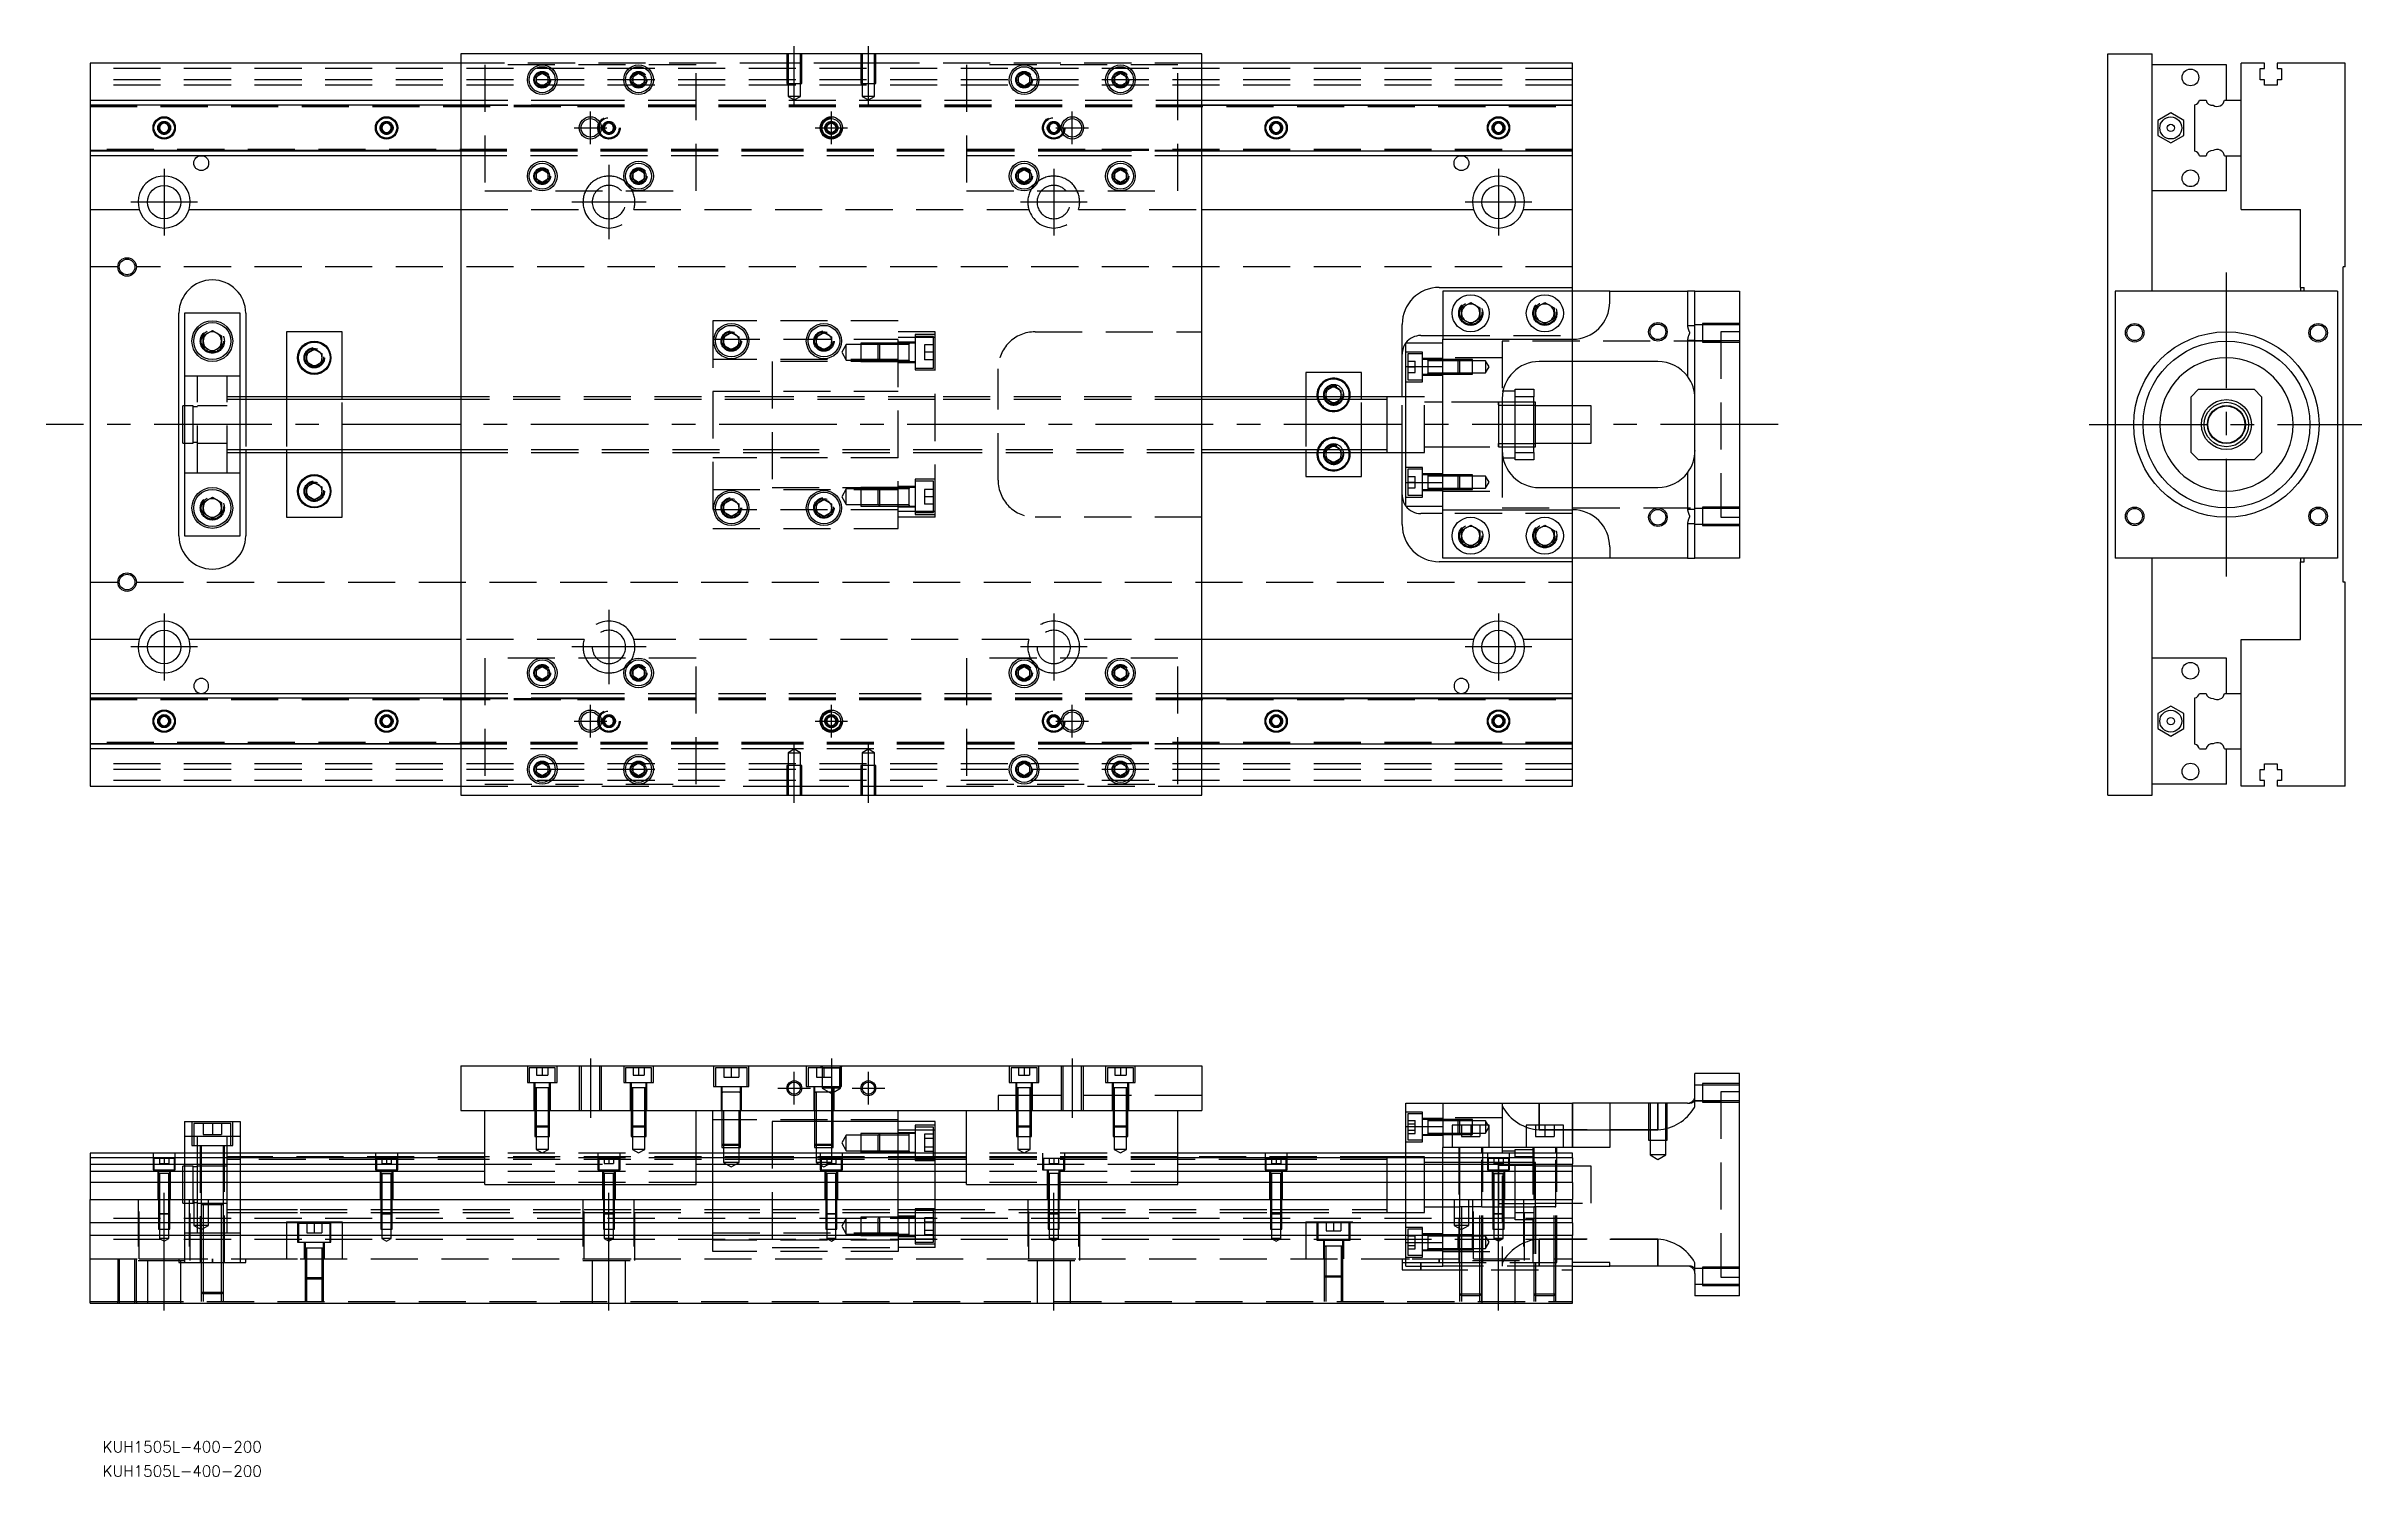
# Model space of a CAD drawing. Extents: x -12 to 613, y -284 to 102.
import ezdxf

# ---------------------------------------------------------------- set-up
doc = ezdxf.new("R2010")
doc.units = 0
doc.linetypes.add('CENTER', pattern=[50.8, 31.75, -6.35, 6.35, -6.35])
doc.linetypes.add('DASHED', pattern=[19.05, 12.7, -6.35])
doc.layers.get('0').update_dxf_attribs({"linetype": 'CONTINUOUS'})
doc.layers.add('CENTER', color=1, linetype='CENTER')
doc.styles.get("Standard").update_dxf_attribs({"font": 'txt.shx', "height": 3, "bigfont": 'bigfont.shx'})

# ---------------------------------------------------------------- blocks, each defined once
blk = doc.blocks.new('*U2')
at = {"color": 7, "linetype": 'CONTINUOUS'}
blk.add_text('KUH1505L-400-200', height=3, dxfattribs=at).set_placement((3.41, -283.76))
blk = doc.blocks.new('*U3')
at = {"color": 7, "linetype": 'CONTINUOUS'}
blk.add_text('KUH1505L-400-200', height=3, dxfattribs=at).set_placement((3.41, -277.22))

msp = doc.modelspace()

# ---------------------------------------------------------------- linework, layer by layer
at = {"color": 7, "linetype": 'CONTINUOUS'}
for p, q in [((100, 100), (100, -100)), ((300, 100), (100, 100)), ((300, -100), (300, 100)), ((544.38, 100), (556.38, 100)), ((544.38, -100), (544.38, 100)), ((556.38, 36), (556.38, 100)), ((0, 97.5), (0, 87.5)), ((100, 97.5), (0, 97.5)), ((120.5, 93.866026), (122, 94.73205)), ((120.5, 92.133974), (120.5, 93.866026)), ((122, 94.73205), (123.5, 93.866026)), ((123.5, 93.866026), (123.5, 92.133974)), ((146.5, 93.866026), (148, 94.73205)), ((146.5, 92.133974), (146.5, 93.866026)), ((148, 94.73205), (149.5, 93.866026)), ((149.5, 93.866026), (149.5, 92.133974)), ((250.5, 93.866026), (252, 94.73205)), ((250.5, 92.133974), (250.5, 93.866026)), ((252, 94.73205), (253.5, 93.866026)), ((253.5, 93.866026), (253.5, 92.133974)), ((276.5, 93.866026), (278, 94.73205)), ((276.5, 92.133974), (276.5, 93.866026)), ((278, 94.73205), (279.5, 93.866026)), ((279.5, 93.866026), (279.5, 92.133974)), ((400, 97.5), (300, 97.5)), ((400, 87.5), (400, 97.5)), ((576.38, 97), (556.38, 97)), ((576.38, 87.5), (576.38, 97)), ((580.38, 87.5), (580.38, 97.5)), ((586.68, 97.5), (580.38, 97.5)), ((585.53, 96), (586.68, 96)), ((585.53, 93), (585.53, 96)), ((586.68, 96), (586.68, 97.5)), ((590.08, 97.5), (590.08, 96)), ((608.38, 97.5), (590.08, 97.5)), ((590.08, 96), (591.23, 96)), ((591.23, 96), (591.23, 93)), ((608.38, 42.5), (608.38, 97.5)), ((0, 87.5), (100, 87.5)), ((0, 87.5), (0, 86.247728)), ((122, 91.26795), (120.5, 92.133974)), ((123.5, 92.133974), (122, 91.26795)), ((148, 91.26795), (146.5, 92.133974)), ((149.5, 92.133974), (148, 91.26795)), ((252, 91.26795), (250.5, 92.133974)), ((253.5, 92.133974), (252, 91.26795)), ((278, 91.26795), (276.5, 92.133974)), ((279.5, 92.133974), (278, 91.26795)), ((300, 87.5), (400, 87.5)), ((400, 86.247728), (400, 87.5)), ((569.132272, 87.5), (570.90668, 87.5)), ((575.857372, 87.5), (580.38, 87.5)), ((580.38, 72.5), (580.38, 87.5)), ((580.38, 72.5), (580.38, 87.5)), ((586.68, 93), (585.53, 93)), ((586.68, 91.5), (586.68, 93)), ((590.08, 91.5), (586.68, 91.5)), ((590.08, 93), (590.08, 91.5)), ((591.23, 93), (590.08, 93)), ((0, 86.247728), (100, 86.247728)), ((0, 86.247728), (0, 73.752272)), ((18.75, 80.721688), (20, 81.443376)), ((20, 81.443376), (21.25, 80.721688)), ((78.75, 80.721688), (80, 81.443376)), ((80, 81.443376), (81.25, 80.721688)), ((300, 86.247728), (400, 86.247728)), ((318.75, 80.721688), (320, 81.443376)), ((320, 81.443376), (321.25, 80.721688)), ((378.75, 80.721688), (380, 81.443376)), ((380, 81.443376), (381.25, 80.721688)), ((400, 73.752272), (400, 86.247728)), ((557.87996, 82.020726), (557.879959, 77.979274)), ((561.37996, 84.041452), (557.87996, 82.020726)), ((564.879959, 82.020726), (561.37996, 84.041452)), ((564.879959, 77.979274), (564.879959, 82.020726)), ((567.88, 73.752272), (567.88, 86.247728)), ((18.75, 79.278312), (18.75, 80.721688)), ((20, 78.556624), (18.75, 79.278312)), ((21.25, 79.278312), (20, 78.556624)), ((21.25, 80.721688), (21.25, 79.278312)), ((78.75, 79.278312), (78.75, 80.721688)), ((80, 78.556624), (78.75, 79.278312)), ((81.25, 79.278312), (80, 78.556624)), ((81.25, 80.721688), (81.25, 79.278312)), ((318.75, 79.278312), (318.75, 80.721688)), ((320, 78.556624), (318.75, 79.278312)), ((321.25, 79.278312), (320, 78.556624)), ((321.25, 80.721688), (321.25, 79.278312)), ((378.75, 79.278312), (378.75, 80.721688)), ((380, 78.556624), (378.75, 79.278312)), ((381.25, 79.278312), (380, 78.556624)), ((381.25, 80.721688), (381.25, 79.278312)), ((557.879959, 77.979274), (561.37996, 75.958548)), ((561.37996, 75.958548), (564.879959, 77.979274)), ((0, 73.752272), (0, 72.5)), ((100, 73.752272), (0, 73.752272)), ((100, 72.5), (0, 72.5)), ((0, 72.5), (0, 58)), ((120.5, 67.866026), (122, 68.73205)), ((122, 68.73205), (123.5, 67.866026)), ((146.5, 67.866026), (148, 68.73205)), ((148, 68.73205), (149.5, 67.866026)), ((250.5, 67.866026), (252, 68.73205)), ((252, 68.73205), (253.5, 67.866026)), ((276.5, 67.866026), (278, 68.73205)), ((278, 68.73205), (279.5, 67.866026)), ((400, 73.752272), (300, 73.752272)), ((400, 72.5), (300, 72.5)), ((400, 72.5), (400, 73.752272)), ((400, 58), (400, 72.5)), ((569.132272, 72.5), (570.90668, 72.5)), ((575.857372, 72.5), (580.38, 72.5)), ((576.38, 63), (576.38, 72.5)), ((580.38, 58), (580.38, 72.5)), ((120.5, 66.133974), (120.5, 67.866026)), ((122, 65.26795), (120.5, 66.133974)), ((123.5, 66.133974), (122, 65.26795)), ((123.5, 67.866026), (123.5, 66.133974)), ((146.5, 66.133974), (146.5, 67.866026)), ((148, 65.26795), (146.5, 66.133974)), ((149.5, 66.133974), (148, 65.26795)), ((149.5, 67.866026), (149.5, 66.133974)), ((250.5, 66.133974), (250.5, 67.866026)), ((252, 65.26795), (250.5, 66.133974)), ((253.5, 66.133974), (252, 65.26795)), ((253.5, 67.866026), (253.5, 66.133974)), ((276.5, 66.133974), (276.5, 67.866026)), ((278, 65.26795), (276.5, 66.133974)), ((279.5, 66.133974), (278, 65.26795)), ((279.5, 67.866026), (279.5, 66.133974)), ((576.38, 63), (556.38, 63)), ((0, 58), (13.291796, 58)), ((0, 58), (0, -58)), ((26.708204, 58), (100, 58)), ((300, 58), (373.291796, 58)), ((386.708204, 58), (400, 58)), ((400, 37), (400, 58)), ((580.38, 58), (596.38, 58)), ((596.38, 37), (596.38, 58)), ((608.38, 42.5), (607.88, 42.5)), ((607.88, -42.5), (607.88, 42.5)), ((364, 37), (400, 37)), ((365, 36), (365, 23)), ((410, 36), (365, 36)), ((370, 31.443376), (372.5, 32.886752)), ((370, 28.556624), (370, 31.443376)), ((372.5, 32.886752), (375, 31.443376)), ((375, 31.443376), (375, 28.556624)), ((390, 31.443376), (392.5, 32.886752)), ((390, 28.556624), (390, 31.443376)), ((392.5, 32.886752), (395, 31.443376)), ((395, 31.443376), (395, 28.556624)), ((400, 36), (400, 37)), ((410, 33), (410, 36)), ((410, 36), (431, 36)), ((433, 36), (431, 36)), ((433, 36), (445, 36)), ((433, -36), (433, 36)), ((445, 36), (445, -36)), ((546.38, 36), (546.38, -36)), ((606.38, 36), (546.38, 36)), ((596.38, 37), (597.38, 37)), ((596.38, 37), (596.38, 36)), ((597.38, 36), (597.38, 37)), ((606.38, 36), (606.38, -36)), ((24, -30), (24, 30)), ((25.5, 30), (25.5, -30)), ((40.5, 30), (25.5, 30)), ((30.5, 23.943376), (33, 25.386752)), ((33, 25.386752), (35.5, 23.943376)), ((40.5, -30), (40.5, 30)), ((42, 30), (42, 7.5)), ((68, 25), (53, 25)), ((53, 25), (53, 7.5)), ((68, 7.5), (68, 25)), ((354, 7.5), (354, 27)), ((372.5, 27.113248), (370, 28.556624)), ((375, 28.556624), (372.5, 27.113248)), ((392.5, 27.113248), (390, 28.556624)), ((395, 28.556624), (392.5, 27.113248)), ((30.5, 21.056624), (30.5, 23.943376)), ((33, 19.613248), (30.5, 21.056624)), ((35.5, 21.056624), (33, 19.613248)), ((35.5, 23.943376), (35.5, 21.056624)), ((58.5, 19.1547), (60.5, 20.309402)), ((58.5, 16.8453), (58.5, 19.1547)), ((60.5, 20.309402), (62.5, 19.1547)), ((62.5, 19.1547), (62.5, 16.8453)), ((171, 23.6547), (173, 24.809402)), ((171, 21.3453), (171, 23.6547)), ((173, 20.190598), (171, 21.3453)), ((173, 24.809402), (175, 23.6547)), ((175, 21.3453), (173, 20.190598)), ((175, 23.6547), (175, 21.3453)), ((196, 23.6547), (198, 24.809402)), ((196, 21.3453), (196, 23.6547)), ((198, 20.190598), (196, 21.3453)), ((198, 24.809402), (200, 23.6547)), ((200, 21.3453), (198, 20.190598)), ((200, 23.6547), (200, 21.3453)), ((221, 21.585572), (221, 21.985576)), ((355, 15.652476), (355, 22)), ((355, 22), (365, 22)), ((359, 24), (365, 24)), ((365, 15.652476), (365, 23)), ((365, 23), (400, 23)), ((60.5, 15.690598), (58.5, 16.8453)), ((62.5, 16.8453), (60.5, 15.690598)), ((221, 16.985566), (221, 17.385572)), ((328, 14), (328, 7.5)), ((343, 14), (328, 14)), ((343, 7.5), (343, 14)), ((355, 15.652476), (365, 15.652476)), ((355, -15.652476), (355, 15.652476)), ((365, -15.652476), (365, 15.652476)), ((365, -15.652476), (365, 15.652476)), ((423, 17), (391, 17)), ((400, 5), (400, 17)), ((100, 7.5), (40.5, 7.5)), ((350, 7.5), (300, 7.5)), ((333.5, 9.1547), (335.5, 10.309402)), ((333.5, 7.5), (333.5, 9.1547)), ((335.5, 10.309402), (337.5, 9.1547)), ((337.5, 9.1547), (337.5, 7.5)), ((350, -7.500006), (350, 7.500006)), ((355, 7.5), (350, 7.5)), ((381, 7), (381, -7)), ((384.5, 9), (381.202042, 9)), ((384.5, 9.5), (389.5, 9.5)), ((384.5, 7.5), (384.5, 9.5)), ((384.5, -7.5), (384.5, 7.5)), ((389.5, 7.5), (384.5, 7.5)), ((389.5, 9.5), (389.5, 7.5)), ((389.5, -7.5), (389.5, 7.5)), ((568.88, 9.5), (566.88, 7.5)), ((566.88, -7.5), (566.88, 7.5)), ((568.88, 9.5), (583.88, 9.5)), ((585.88, 7.5), (583.88, 9.5)), ((585.88, 7.5), (585.88, -7.5)), ((25, -5), (25, 5)), ((25.5, 5), (25, 5)), ((384.5, 5.125), (381, 5.125)), ((389.5, 5.125), (384.5, 5.125)), ((390, 6), (389.5, 6)), ((390, 5.125), (389.5, 5.125)), ((390, -6), (390, 6)), ((405, 5), (390, 5)), ((405, -5), (405, 5)), ((25, -5), (25.5, -5)), ((380, -6.000006), (380, -5.125)), ((381, -5.125), (384.5, -5.125)), ((384.5, -5.125), (389.5, -5.125)), ((389.5, -5.125), (390, -5.125)), ((389.5, -6), (390, -6)), ((390, -5), (405, -5)), ((400, -17), (400, -5)), ((40.5, -7.5), (100, -7.5)), ((42, -7.5), (42, -30)), ((53, -7.5), (53, -25)), ((68, -25), (68, -7.5)), ((300, -7.5), (350, -7.5)), ((328, -7.5), (328, -14)), ((333.5, -9.1547), (333.5, -7.5)), ((335.5, -10.309402), (333.5, -9.1547)), ((337.5, -9.1547), (335.5, -10.309402)), ((337.5, -7.5), (337.5, -9.1547)), ((343, -14), (343, -7.5)), ((350, -7.5), (355, -7.5)), ((354, -27), (354, -7.5)), ((381.202042, -9), (384.5, -9)), ((384.5, -7.5), (389.5, -7.5)), ((384.5, -9.5), (384.5, -7.5)), ((389.5, -9.5), (384.5, -9.5)), ((389.5, -7.5), (389.5, -9.5)), ((566.88, -7.5), (568.88, -9.5)), ((583.88, -9.5), (568.88, -9.5)), ((583.88, -9.5), (585.88, -7.5)), ((58.5, -16.8453), (60.5, -15.690598)), ((58.5, -19.1547), (58.5, -16.8453)), ((60.5, -15.690598), (62.5, -16.8453)), ((62.5, -16.8453), (62.5, -19.1547)), ((221, -17.385572), (221, -16.985566)), ((328, -14), (343, -14)), ((355, -22), (355, -15.652476)), ((355, -15.652476), (365, -15.652476)), ((365, -23), (365, -15.652476)), ((391, -17), (423, -17)), ((30.5, -21.056624), (33, -19.613248)), ((30.5, -23.943376), (30.5, -21.056624)), ((33, -25.386752), (30.5, -23.943376)), ((33, -19.613248), (35.5, -21.056624)), ((35.5, -23.943376), (33, -25.386752)), ((35.5, -21.056624), (35.5, -23.943376)), ((60.5, -20.309402), (58.5, -19.1547)), ((62.5, -19.1547), (60.5, -20.309402)), ((171, -21.3453), (173, -20.190598)), ((171, -23.6547), (171, -21.3453)), ((173, -24.809402), (171, -23.6547)), ((173, -20.190598), (175, -21.3453)), ((175, -23.6547), (173, -24.809402)), ((175, -21.3453), (175, -23.6547)), ((196, -21.3453), (198, -20.190598)), ((196, -23.6547), (196, -21.3453)), ((198, -24.809402), (196, -23.6547)), ((198, -20.190598), (200, -21.3453)), ((200, -23.6547), (198, -24.809402)), ((200, -21.3453), (200, -23.6547)), ((221, -21.985576), (221, -21.585572)), ((355, -22), (365, -22)), ((365, -24), (359, -24)), ((365, -23), (400, -23)), ((365, -36), (365, -23)), ((25.5, -30), (40.5, -30)), ((53, -25), (68, -25)), ((370, -28.556624), (372.5, -27.113248)), ((370, -31.443376), (370, -28.556624)), ((372.5, -27.113248), (375, -28.556624)), ((375, -28.556624), (375, -31.443376)), ((390, -28.556624), (392.5, -27.113248)), ((390, -31.443376), (390, -28.556624)), ((392.5, -27.113248), (395, -28.556624)), ((395, -28.556624), (395, -31.443376)), ((400, -37), (364, -37)), ((410, -36), (365, -36)), ((372.5, -32.886752), (370, -31.443376)), ((375, -31.443376), (372.5, -32.886752)), ((392.5, -32.886752), (390, -31.443376)), ((395, -31.443376), (392.5, -32.886752)), ((400, -37), (400, -36)), ((400, -58), (400, -37)), ((410, -33), (410, -36)), ((431, -36), (410, -36)), ((431, -36), (433, -36)), ((445, -36), (433, -36)), ((606.38, -36), (546.38, -36)), ((556.38, -100), (556.38, -36)), ((596.38, -36), (596.38, -37)), ((596.38, -58), (596.38, -37)), ((596.38, -37), (597.38, -37)), ((597.38, -37), (597.38, -36)), ((608.38, -42.5), (607.88, -42.5)), ((608.38, -97.5), (608.38, -42.5)), ((0, -58), (0, -72.5)), ((13.291796, -58), (0, -58)), ((100, -58), (26.708204, -58)), ((373.291796, -58), (300, -58)), ((400, -58), (386.708204, -58)), ((400, -72.5), (400, -58)), ((580.38, -72.5), (580.38, -58)), ((580.38, -58), (596.38, -58)), ((120.5, -66.133974), (122, -65.26795)), ((120.5, -67.866026), (120.5, -66.133974)), ((122, -68.73205), (120.5, -67.866026)), ((122, -65.26795), (123.5, -66.133974)), ((123.5, -67.866026), (122, -68.73205)), ((123.5, -66.133974), (123.5, -67.866026)), ((146.5, -66.133974), (148, -65.26795)), ((146.5, -67.866026), (146.5, -66.133974)), ((148, -68.73205), (146.5, -67.866026)), ((148, -65.26795), (149.5, -66.133974)), ((149.5, -67.866026), (148, -68.73205)), ((149.5, -66.133974), (149.5, -67.866026)), ((250.5, -66.133974), (252, -65.26795)), ((250.5, -67.866026), (250.5, -66.133974)), ((252, -68.73205), (250.5, -67.866026)), ((252, -65.26795), (253.5, -66.133974)), ((253.5, -67.866026), (252, -68.73205)), ((253.5, -66.133974), (253.5, -67.866026)), ((276.5, -66.133974), (278, -65.26795)), ((276.5, -67.866026), (276.5, -66.133974)), ((278, -68.73205), (276.5, -67.866026)), ((278, -65.26795), (279.5, -66.133974)), ((279.5, -67.866026), (278, -68.73205)), ((279.5, -66.133974), (279.5, -67.866026)), ((576.38, -63), (556.38, -63)), ((576.38, -72.5), (576.38, -63)), ((0, -72.5), (100, -72.5)), ((0, -72.5), (0, -73.752272)), ((0, -73.752272), (100, -73.752272)), ((0, -73.752272), (0, -86.247728)), ((300, -72.5), (400, -72.5)), ((300, -73.752272), (400, -73.752272)), ((400, -73.752272), (400, -72.5)), ((400, -86.247728), (400, -73.752272)), ((567.88, -86.247728), (567.88, -73.752272)), ((569.132272, -72.5), (570.90668, -72.5)), ((575.857372, -72.5), (580.38, -72.5)), ((580.38, -87.5), (580.38, -72.5)), ((580.38, -87.5), (580.38, -72.5)), ((18.75, -79.278312), (20, -78.556624)), ((18.75, -80.721688), (18.75, -79.278312)), ((20, -81.443376), (18.75, -80.721688)), ((20, -78.556624), (21.25, -79.278312)), ((21.25, -80.721688), (20, -81.443376)), ((21.25, -79.278312), (21.25, -80.721688)), ((78.75, -79.278312), (80, -78.556624)), ((78.75, -80.721688), (78.75, -79.278312)), ((80, -81.443376), (78.75, -80.721688)), ((80, -78.556624), (81.25, -79.278312)), ((81.25, -80.721688), (80, -81.443376)), ((81.25, -79.278312), (81.25, -80.721688)), ((318.75, -79.278312), (320, -78.556624)), ((318.75, -80.721688), (318.75, -79.278312)), ((320, -81.443376), (318.75, -80.721688)), ((320, -78.556624), (321.25, -79.278312)), ((321.25, -80.721688), (320, -81.443376)), ((321.25, -79.278312), (321.25, -80.721688)), ((378.75, -79.278312), (380, -78.556624)), ((378.75, -80.721688), (378.75, -79.278312)), ((380, -81.443376), (378.75, -80.721688)), ((380, -78.556624), (381.25, -79.278312)), ((381.25, -80.721688), (380, -81.443376)), ((381.25, -79.278312), (381.25, -80.721688)), ((557.87996, -77.979274), (557.879959, -82.020726)), ((561.37996, -75.958548), (557.87996, -77.979274)), ((564.879959, -77.979274), (561.37996, -75.958548)), ((564.879959, -82.020726), (564.879959, -77.979274)), ((100, -86.247728), (0, -86.247728)), ((0, -86.247728), (0, -87.5)), ((400, -86.247728), (300, -86.247728)), ((400, -87.5), (400, -86.247728)), ((557.879959, -82.020726), (561.37996, -84.041452)), ((561.37996, -84.041452), (564.879959, -82.020726)), ((100, -87.5), (0, -87.5)), ((0, -87.5), (0, -97.5)), ((120.5, -92.133974), (122, -91.26795)), ((120.5, -93.866026), (120.5, -92.133974)), ((122, -91.26795), (123.5, -92.133974)), ((123.5, -92.133974), (123.5, -93.866026)), ((146.5, -92.133974), (148, -91.26795)), ((146.5, -93.866026), (146.5, -92.133974)), ((148, -91.26795), (149.5, -92.133974)), ((149.5, -92.133974), (149.5, -93.866026)), ((250.5, -92.133974), (252, -91.26795)), ((250.5, -93.866026), (250.5, -92.133974)), ((252, -91.26795), (253.5, -92.133974)), ((253.5, -92.133974), (253.5, -93.866026)), ((276.5, -92.133974), (278, -91.26795)), ((276.5, -93.866026), (276.5, -92.133974)), ((278, -91.26795), (279.5, -92.133974)), ((279.5, -92.133974), (279.5, -93.866026)), ((400, -87.5), (300, -87.5)), ((400, -97.5), (400, -87.5)), ((569.132272, -87.5), (570.90668, -87.5)), ((575.857372, -87.5), (580.38, -87.5)), ((576.38, -97), (576.38, -87.5)), ((580.38, -97.5), (580.38, -87.5)), ((585.53, -93), (586.68, -93)), ((585.53, -96), (585.53, -93)), ((586.68, -91.5), (590.08, -91.5)), ((586.68, -93), (586.68, -91.5)), ((590.08, -91.5), (590.08, -93)), ((590.08, -93), (591.23, -93)), ((591.23, -93), (591.23, -96)), ((0, -97.5), (100, -97.5)), ((122, -94.73205), (120.5, -93.866026)), ((123.5, -93.866026), (122, -94.73205)), ((148, -94.73205), (146.5, -93.866026)), ((149.5, -93.866026), (148, -94.73205)), ((252, -94.73205), (250.5, -93.866026)), ((253.5, -93.866026), (252, -94.73205)), ((278, -94.73205), (276.5, -93.866026)), ((279.5, -93.866026), (278, -94.73205)), ((300, -97.5), (400, -97.5)), ((576.38, -97), (556.38, -97)), ((586.68, -97.5), (580.38, -97.5)), ((586.68, -96), (585.53, -96)), ((586.68, -97.5), (586.68, -96)), ((590.08, -96), (590.08, -97.5)), ((591.23, -96), (590.08, -96)), ((608.38, -97.5), (590.08, -97.5)), ((100, -100), (300, -100)), ((544.38, -100), (556.38, -100)), ((100, -172.99), (300, -172.99)), ((100, -172.99), (100, -184.99)), ((300, -172.99), (300, -184.99)), ((171, -180.09), (170.499994, -180.09)), ((171.35, -180.09), (171, -180.09)), ((175, -180.09), (174.65, -180.09)), ((175.500006, -180.09), (175, -180.09)), ((445, -174.99), (433, -174.99)), ((433, -180.99), (433, -174.99)), ((445, -234.99), (445, -174.99)), ((100, -184.99), (300, -184.99)), ((106.5, -204.99), (106.5, -184.99)), ((163.5, -204.99), (163.5, -184.99)), ((168, -196.49), (168, -184.99)), ((218, -196.49), (218, -184.99)), ((236.5, -204.99), (236.5, -184.99)), ((293.5, -204.99), (293.5, -184.99)), ((355, -189.337524), (355, -182.99)), ((355, -182.99), (365, -182.99)), ((365, -182.99), (365, -194.99)), ((365, -182.99), (400, -182.99)), ((400, -194.99), (400, -182.99)), ((410, -182.99), (400, -182.99)), ((410, -182.99), (410, -194.99)), ((431, -182.99), (410, -182.99)), ((25.5, -187.99), (25.5, -196.49)), ((25.5, -187.99), (40.5, -187.99)), ((40.5, -187.99), (40.5, -196.49)), ((228, -187.99), (218, -187.99)), ((228, -196.49), (228, -187.99)), ((355, -196.49), (355, -189.337524)), ((355, -189.337524), (365, -189.337524)), ((360.9, -187.433646), (360.9, -188.01866)), ((360.9, -189.293604), (360.9, -189.573698)), ((360.9, -190.848714), (360.9, -191.433656)), ((377.5, -188.99), (367.5, -188.99)), ((367.5, -188.99), (367.5, -194.99)), ((377.5, -194.99), (377.5, -188.99)), ((397.5, -188.99), (387.5, -188.99)), ((387.5, -188.99), (387.5, -194.99)), ((397.5, -194.99), (397.5, -188.99)), ((0, -196.49), (0, -197.742272)), ((106.5, -196.49), (0, -196.49)), ((106.5, -197.742272), (0, -197.742272)), ((0, -197.742272), (0, -199.51668)), ((0, -199.51668), (106.5, -199.51668)), ((0, -199.51668), (0, -201.413076)), ((236.5, -196.49), (163.5, -196.49)), ((236.5, -197.742272), (163.5, -197.742272)), ((163.5, -199.51668), (236.5, -199.51668)), ((400, -196.49), (293.5, -196.49)), ((400, -197.742272), (293.5, -197.742272)), ((293.5, -199.51668), (400, -199.51668)), ((365, -196.49), (365, -194.99)), ((410, -194.99), (365, -194.99)), ((380, -204.99), (380, -198.989994)), ((400, -197.742272), (400, -196.49)), ((400, -197.742272), (400, -199.51668)), ((400, -201.413076), (400, -199.51668)), ((0, -201.413076), (0, -204.467372)), ((106.5, -201.413076), (0, -201.413076)), ((106.5, -204.467372), (0, -204.467372)), ((0, -204.467372), (0, -208.99)), ((106.5, -204.99), (163.5, -204.99)), ((236.5, -201.413076), (163.5, -201.413076)), ((236.5, -204.467372), (163.5, -204.467372)), ((236.5, -204.99), (293.5, -204.99)), ((400, -201.413076), (293.5, -201.413076)), ((400, -204.467372), (293.5, -204.467372)), ((400, -204.467372), (400, -201.413076)), ((400, -204.467372), (400, -208.99)), ((0, -208.99), (400, -208.99)), ((0, -215.29), (0, -208.99)), ((400, -215.29), (400, -208.99)), ((400, -215.29), (0, -215.29)), ((0, -218.69), (0, -215.29)), ((360.9, -218.546344), (360.9, -218.69)), ((400, -215.29), (400, -218.69)), ((0, -236.99), (0, -218.69)), ((400, -218.69), (0, -218.69)), ((221, -218.740006), (221, -218.69)), ((360.9, -218.69), (360.9, -219.13136)), ((360.9, -220.406302), (360.9, -220.686396)), ((360.9, -221.961412), (360.9, -222.546354)), ((400, -236.99), (400, -218.69)), ((410, -225.99), (400, -225.99)), ((400, -226.99), (410, -226.99)), ((410, -226.99), (410, -225.99)), ((431, -226.99), (410, -226.99)), ((433, -228.99), (433, -234.99)), ((0, -236.99), (400, -236.99)), ((445, -234.99), (433, -234.99))]:
    msp.add_line(p, q, dxfattribs=at)
at = {"color": 3, "linetype": 'DASHED'}
for p, q in [((188.000006, 100), (188.000006, 92)), ((188.35, 100), (188.35, 92)), ((191.65, 92), (191.65, 100)), ((191.999994, 92), (191.999994, 100)), ((208.000006, 100), (208.000006, 92)), ((208.35, 100), (208.35, 92)), ((211.65, 92), (211.65, 100)), ((211.999994, 92), (211.999994, 100)), ((400, 96), (0, 96)), ((188.000006, 97.5), (100, 97.5)), ((163.5, 97), (106.5, 97)), ((106.5, 97), (106.5, 63)), ((163.5, 63), (163.5, 97)), ((191.999994, 97.5), (188.000006, 97.5)), ((208.000006, 97.5), (191.999994, 97.5)), ((211.999994, 97.5), (208.000006, 97.5)), ((300, 97.5), (211.999994, 97.5)), ((236.5, 97), (236.5, 63)), ((293.5, 97), (236.5, 97)), ((293.5, 63), (293.5, 97)), ((400, 93), (0, 93)), ((400, 91.5), (0, 91.5)), ((100, 87.5), (131.5, 87.5)), ((123.973226, 93.326156), (124, 93)), ((131.5, 87.5), (188.5, 87.5)), ((146, 93), (146.023172, 93.30356)), ((188.000006, 92), (191.999994, 92)), ((188.35, 92), (188.35, 88.5)), ((191.65, 88.5), (188.35, 88.5)), ((188.35, 88.5), (190, 87.547372)), ((188.5, 87.5), (211.5, 87.5)), ((190, 87.547372), (191.65, 88.5)), ((191.65, 88.5), (191.65, 92)), ((208.000006, 92), (211.999994, 92)), ((208.35, 92), (208.35, 88.5)), ((211.65, 88.5), (208.35, 88.5)), ((208.35, 88.5), (210, 87.547372)), ((210, 87.547372), (211.65, 88.5)), ((211.5, 87.5), (268.5, 87.5)), ((211.65, 88.5), (211.65, 92)), ((253.973226, 93.326156), (254, 93)), ((268.5, 87.5), (300, 87.5)), ((279.973226, 93.326156), (280, 93)), ((0, 86.1147), (100, 86.1147)), ((0, 86.1), (131.5, 86.1)), ((0, 85.8), (131.5, 85.8)), ((100, 86.247728), (131.5, 86.247728)), ((100, 86.1147), (131.5, 86.1147)), ((131.5, 86.247728), (188.5, 86.247728)), ((131.5, 86.1147), (188.5, 86.1147)), ((131.5, 86.1), (188.5, 86.1)), ((131.5, 86.1), (188.5, 86.1)), ((131.5, 85.8), (188.5, 85.8)), ((131.5, 85.8), (188.5, 85.8)), ((138.75, 80.721688), (140, 81.443376)), ((140, 81.443376), (141.25, 80.721688)), ((188.5, 86.247728), (211.5, 86.247728)), ((188.5, 86.1147), (211.5, 86.1147)), ((188.5, 86.1), (211.5, 86.1)), ((188.5, 85.8), (211.5, 85.8)), ((198.75, 80.721688), (200, 81.443376)), ((200, 81.443376), (201.25, 80.721688)), ((211.5, 86.247728), (268.5, 86.247728)), ((211.5, 86.1147), (268.5, 86.1147)), ((211.5, 86.1), (268.5, 86.1)), ((211.5, 86.1), (268.5, 86.1)), ((211.5, 85.8), (268.5, 85.8)), ((211.5, 85.8), (268.5, 85.8)), ((258.75, 80.721688), (260, 81.443376)), ((260, 81.443376), (261.25, 80.721688)), ((268.5, 86.247728), (300, 86.247728)), ((268.5, 86.1147), (300, 86.1147)), ((268.5, 86.1), (400, 86.1)), ((268.5, 85.8), (400, 85.8)), ((300, 86.1147), (400, 86.1147)), ((21.477374, 80.25955), (21.5, 80)), ((78.5, 80), (78.516134, 80.21941)), ((138.5, 80), (138.516134, 80.21941)), ((138.75, 79.278312), (138.75, 80.721688)), ((140, 78.556624), (138.75, 79.278312)), ((141.25, 79.278312), (140, 78.556624)), ((141.25, 80.721688), (141.25, 79.278312)), ((198.75, 79.278312), (198.75, 80.721688)), ((200, 78.556624), (198.75, 79.278312)), ((201.25, 79.278312), (200, 78.556624)), ((201.25, 80.721688), (201.25, 79.278312)), ((258.5, 80), (258.516134, 80.21941)), ((258.75, 79.278312), (258.75, 80.721688)), ((260, 78.556624), (258.75, 79.278312)), ((261.25, 79.278312), (260, 78.556624)), ((261.25, 80.721688), (261.25, 79.278312)), ((318.5, 80), (318.516134, 80.21941)), ((381.477374, 80.25955), (381.5, 80)), ((131.5, 74.2), (0, 74.2)), ((131.5, 73.9), (0, 73.9)), ((100, 73.8853), (0, 73.8853)), ((131.5, 73.8853), (100, 73.8853)), ((131.5, 73.752272), (100, 73.752272)), ((131.5, 72.5), (100, 72.5)), ((188.5, 74.2), (131.5, 74.2)), ((188.5, 73.9), (131.5, 73.9)), ((188.5, 73.8853), (131.5, 73.8853)), ((188.5, 73.752272), (131.5, 73.752272)), ((188.5, 72.5), (131.5, 72.5)), ((211.5, 74.2), (188.5, 74.2)), ((211.5, 73.9), (188.5, 73.9)), ((211.5, 73.8853), (188.5, 73.8853)), ((211.5, 73.752272), (188.5, 73.752272)), ((211.5, 72.5), (188.5, 72.5)), ((268.5, 74.2), (211.5, 74.2)), ((268.5, 73.9), (211.5, 73.9)), ((268.5, 73.8853), (211.5, 73.8853)), ((268.5, 73.752272), (211.5, 73.752272)), ((268.5, 72.5), (211.5, 72.5)), ((400, 74.2), (268.5, 74.2)), ((400, 73.9), (268.5, 73.9)), ((300, 73.8853), (268.5, 73.8853)), ((300, 73.752272), (268.5, 73.752272)), ((300, 72.5), (268.5, 72.5)), ((400, 73.8853), (300, 73.8853)), ((106.5, 63), (163.5, 63)), ((120, 67), (120.030168, 67.346066)), ((149.973226, 67.326156), (150, 67)), ((236.5, 63), (293.5, 63)), ((253.973226, 67.326156), (254, 67)), ((276, 67), (276.030168, 67.346066)), ((100, 58), (133.291796, 58)), ((146.708204, 58), (253.291796, 58)), ((266.708204, 58), (300, 58)), ((7.5, 42.5), (0, 42.5)), ((400, 42.5), (12.5, 42.5)), ((400, 24), (400, 36)), ((431, 36), (431, 26.710724)), ((168, 28), (168, -28)), ((218, 28), (168, 28)), ((218, -28), (218, 28)), ((228, 25), (218, 25)), ((228, 23.49468), (228, 25)), ((255, 25), (300, 25)), ((375.477798, 30.364306), (375.5, 30)), ((395.477798, 30.364306), (395.5, 30)), ((431, 26.710724), (433, 26.710724)), ((431, 26.710724), (431.023356, 26.38246)), ((435, 26.848738), (433, 26.848738)), ((435, 27.248732), (435, 22.248742)), ((445, 27.248732), (435, 27.248732)), ((445, 26.848738), (435, 26.848738)), ((440, 25), (440, -25)), ((445, 25), (440, 25)), ((30, 22.5), (30.020026, 22.846056)), ((168, 23), (218, 23)), ((175.483582, 22.786038), (175.5, 22.5)), ((195.5, 22.5), (195.52689, 22.865682)), ((204, 21.585572), (202.787564, 19.485572)), ((202.787564, 19.485572), (204, 17.385572)), ((204, 17.385572), (204, 21.585572)), ((208, 21.585572), (204, 21.585572)), ((208, 21.985566), (208, 16.985576)), ((213, 21.985566), (208, 21.985566)), ((212.6, 21.585572), (208, 21.585572)), ((213, 21.985572), (212.6, 21.585572)), ((212.6, 17.385572), (212.6, 21.585572)), ((218, 21.585572), (212.6, 21.585572)), ((213, 21.985572), (213, 16.985572)), ((218, 21.98557), (213, 21.985572)), ((218, 21.985566), (213, 21.985566)), ((228, 23.49468), (218, 23.49468)), ((222.6, 22.235572), (218, 22.235572)), ((221.005, 21.985572), (218, 21.98557)), ((221, 21.585572), (218, 21.585572)), ((222.6, 21.985572), (220.995, 21.985572)), ((221, 21.728174), (221, 21.985572)), ((221, 21.985572), (221, 21.728122)), ((221, 17.24302), (221, 21.728174)), ((222.6, 24.235572), (222.6, 14.735572)), ((228, 24.235572), (222.6, 24.235572)), ((227.6, 23.735572), (222.6, 23.735572)), ((225.1, 21.485572), (225.1, 19.485572)), ((227.6, 21.485572), (225.1, 21.485572)), ((225.1, 19.485572), (225.1, 17.485572)), ((227.6, 19.485572), (225.1, 19.485572)), ((227.6, 15.235572), (227.6, 23.735572)), ((228, -23.49468), (228, 23.49468)), ((359.5, 19.55635), (355, 19.55635)), ((355.5, 19.05635), (355.5, 12.05635)), ((359.5, 19.05635), (355.5, 19.05635)), ((359.5, 11.55635), (359.5, 19.55635)), ((365, 24), (400, 24)), ((365, 15.652476), (365, 22)), ((381, 22.5), (381, 7)), ((440, 22.5), (381, 22.5)), ((400, 23), (400, 24)), ((400, 17), (400, 23)), ((431, 22.78675), (431, 13)), ((431, 22.78675), (433, 22.78675)), ((431.525196, 24.742722), (431.494734, 24.519244)), ((431.499584, 24.958614), (431.525196, 24.742722)), ((433, 22.648738), (435, 22.648738)), ((435, 22.648738), (445, 22.648738)), ((435, 22.248742), (445, 22.248742)), ((29, 13), (25.5, 13)), ((29, -13), (29, 13)), ((37, 13), (29, 13)), ((37, -13), (37, 13)), ((40.5, 13), (37, 13)), ((62.983582, 18.286038), (63, 18)), ((218, 17.5), (168, 17.5)), ((184, 17), (184, -17)), ((218, 17), (184, 17)), ((204, 17.385572), (208, 17.385572)), ((208, 17.385572), (212.6, 17.385572)), ((208, 16.985576), (213, 16.985576)), ((212.6, 17.385572), (213, 16.985572)), ((212.6, 17.385572), (218, 17.385572)), ((213, 16.985576), (218, 16.985576)), ((213, 16.985572), (218, 16.985574)), ((218, 17.385572), (221, 17.385572)), ((218, 16.985574), (221.005, 16.985572)), ((218, 16.735572), (222.6, 16.735572)), ((220.995, 16.985572), (222.6, 16.985572)), ((221, 17.243038), (221, 16.985572)), ((221, 16.985572), (221, 17.24302)), ((222.6, 15.235572), (227.6, 15.235572)), ((222.6, 14.735572), (228, 14.735572)), ((227.6, 17.485572), (225.1, 17.485572)), ((245, -15), (245, 15)), ((355.5, 17.05635), (357.5, 17.05635)), ((355.5, 15.55635), (357.5, 15.55635)), ((355.5, 14.05635), (357.5, 14.05635)), ((357.5, 15.55635), (357.5, 17.05635)), ((357.5, 14.05635), (357.5, 15.55635)), ((365, 17.80635), (359.5, 17.80635)), ((360.9, 17.55635), (359.5, 17.55635)), ((359.5, 13.55635), (360.9, 13.55635)), ((359.5, 13.30635), (365, 13.30635)), ((360.9, 17.55635), (360.895, 17.55635)), ((360.895, 13.55635), (360.9, 13.55635)), ((360.9, 17.55635), (360.9, 17.339888)), ((360.9, 17.33964), (360.9, 17.55635)), ((365, 17.55635), (360.9, 17.55635)), ((360.905, 17.55635), (360.9, 17.55635)), ((360.9, 17.339888), (360.9, 13.77281)), ((365, 17.20635), (360.9, 17.20635)), ((360.9, 13.90635), (365, 13.90635)), ((360.9, 13.55635), (360.9, 13.773016)), ((360.9, 13.77281), (360.9, 13.55635)), ((360.9, 13.55635), (365, 13.55635)), ((360.9, 13.55635), (360.905, 13.55635)), ((381, 18), (365, 18)), ((369.15, 17.55635), (365, 17.55635)), ((369.150006, 17.556344), (365, 17.556344)), ((369.5, 17.20635), (365, 17.20635)), ((365, 13.90635), (369.5, 13.90635)), ((365, 13.556354), (369.150006, 13.556354)), ((365, 13.55635), (369.15, 13.55635)), ((369.15, 13.55635), (369.15, 17.55635)), ((369.5, 17.20635), (369.15, 17.55635)), ((369.15, 13.55635), (369.5, 13.90635)), ((373, 17.556344), (369.150006, 17.556344)), ((369.150006, 13.556354), (373, 13.556354)), ((369.5, 17.20635), (369.5, 13.90635)), ((373, 17.20635), (369.5, 17.20635)), ((369.5, 13.90635), (373, 13.90635)), ((373, 13.556354), (373, 17.556344)), ((376.5, 17.20635), (373, 17.20635)), ((373, 13.90635), (376.5, 13.90635)), ((376.5, 17.20635), (376.5, 13.90635)), ((377.452628, 15.55635), (376.5, 17.20635)), ((376.5, 13.90635), (377.452628, 15.55635)), ((430.743602, 13.32745), (431.026966, 12.963874)), ((40.5, 7.5), (37, 7.5)), ((40.5, 6.75), (37, 6.75)), ((42, 7.5), (42, 6.75)), ((42, 6.75), (42, -6.75)), ((53, 7.5), (53, 6.75)), ((53, 6.75), (53, -6.75)), ((68, 6.75), (68, 7.5)), ((68, -6.75), (68, 6.75)), ((184, 7.5), (100, 7.5)), ((184, 6.75), (100, 6.75)), ((168, 9), (218, 9)), ((228, 7.5), (184, 7.5)), ((228, 6.75), (184, 6.75)), ((300, 7.5), (228, 7.5)), ((300, 6.75), (228, 6.75)), ((328, 7.5), (328, 6.75)), ((328, 6.75), (328, -6.75)), ((333.5, 6.8453), (333.5, 7.5)), ((333.665064, 6.75), (333.5, 6.8453)), ((335.5, 5.690598), (333.665064, 6.75)), ((337.334936, 6.75), (335.5, 5.690598)), ((337.5, 6.8453), (337.334936, 6.75)), ((337.5, 7.5), (337.5, 6.8453)), ((337.983582, 8.286038), (338, 8)), ((343, 6.75), (343, 7.5)), ((343, -6.75), (343, 6.75)), ((354, -7.5), (354, 7.5)), ((355, 11.55635), (359.5, 11.55635)), ((360, 7.5), (355, 7.5)), ((355.5, 12.05635), (359.5, 12.05635)), ((360, -7.5), (360, 7.5)), ((381.202042, 9), (381, 9)), ((27.85, 5), (25.5, 5)), ((27.85, -5), (27.85, 5)), ((29, 4.8), (27.85, 4.8)), ((37, 5), (29, 5)), ((365, 6), (360, 6)), ((380.005, 6), (365, 6)), ((381, 6), (379.995, 6)), ((380, 5.325034), (380, 6)), ((380, 6), (380, -5.999164)), ((381, 5.125), (380, 5.125)), ((384.5, 6), (381, 6)), ((389.5, 6), (384.5, 6)), ((400, -5), (400, 5)), ((25.5, -5), (27.85, -5)), ((27.85, -4.8), (29, -4.8)), ((29, -5), (37, -5)), ((333.665064, -6.75), (335.5, -5.690598)), ((335.5, -5.690598), (337.334936, -6.75)), ((360, -6), (365, -6)), ((365, -6), (380.005, -6)), ((379.995, -6), (381, -6)), ((380, -5.125), (381, -5.125)), ((380, -6), (380, -5.325218)), ((380, -5.999164), (380, -6)), ((381, -6), (384.5, -6)), ((384.5, -6), (389.5, -6)), ((37, -6.75), (40.5, -6.75)), ((37, -7.5), (40.5, -7.5)), ((42, -6.75), (42, -7.5)), ((53, -6.75), (53, -7.5)), ((68, -7.5), (68, -6.75)), ((100, -6.75), (184, -6.75)), ((100, -7.5), (184, -7.5)), ((218, -9), (168, -9)), ((184, -6.75), (228, -6.75)), ((184, -7.5), (228, -7.5)), ((228, -6.75), (300, -6.75)), ((228, -7.5), (300, -7.5)), ((328, -6.75), (328, -7.5)), ((333.5, -6.8453), (333.665064, -6.75)), ((333.5, -7.5), (333.5, -6.8453)), ((337.334936, -6.75), (337.5, -6.8453)), ((337.5, -6.8453), (337.5, -7.5)), ((337.983582, -7.713962), (338, -8)), ((343, -7.5), (343, -6.75)), ((349.995, -7.5), (350, -7.5)), ((350, -7.5), (350.005, -7.5)), ((355, -7.5), (360, -7.5)), ((359.5, -11.55635), (355, -11.55635)), ((355.5, -12.05635), (355.5, -19.05635)), ((359.5, -12.05635), (355.5, -12.05635)), ((359.5, -19.55635), (359.5, -11.55635)), ((381, -7), (381, -22.5)), ((381, -9), (381.202042, -9)), ((433, -7), (432.998996, -7.141742)), ((25.5, -13), (29, -13)), ((29, -13), (37, -13)), ((37, -13), (40.5, -13)), ((62.983582, -17.713962), (63, -18)), ((168, -17.5), (218, -17.5)), ((184, -17), (218, -17)), ((204, -17.385572), (202.787564, -19.485572)), ((204, -21.585572), (204, -17.385572)), ((208, -17.385572), (204, -17.385572)), ((208, -16.985576), (208, -21.985566)), ((213, -16.985576), (208, -16.985576)), ((212.6, -17.385572), (208, -17.385572)), ((213, -16.985572), (212.6, -17.385572)), ((212.6, -21.585572), (212.6, -17.385572)), ((218, -17.385572), (212.6, -17.385572)), ((213, -16.985572), (213, -21.985572)), ((218, -16.985574), (213, -16.985572)), ((218, -16.985576), (213, -16.985576)), ((222.6, -16.735572), (218, -16.735572)), ((221.005, -16.985572), (218, -16.985574)), ((221, -17.385572), (218, -17.385572)), ((222.6, -16.985572), (220.995, -16.985572)), ((221, -17.24297), (221, -16.985572)), ((221, -16.985572), (221, -17.24302)), ((221, -21.728122), (221, -17.24297)), ((222.6, -14.735572), (222.6, -24.235572)), ((228, -14.735572), (222.6, -14.735572)), ((227.6, -15.235572), (222.6, -15.235572)), ((225.1, -17.485572), (225.1, -19.485572)), ((227.6, -17.485572), (225.1, -17.485572)), ((227.6, -23.735572), (227.6, -15.235572)), ((355.5, -14.05635), (357.5, -14.05635)), ((355.5, -15.55635), (357.5, -15.55635)), ((355.5, -17.05635), (357.5, -17.05635)), ((357.5, -15.55635), (357.5, -14.05635)), ((357.5, -17.05635), (357.5, -15.55635)), ((365, -13.30635), (359.5, -13.30635)), ((360.9, -13.55635), (359.5, -13.55635)), ((359.5, -17.55635), (360.9, -17.55635)), ((359.5, -17.80635), (365, -17.80635)), ((360.9, -13.55635), (360.895, -13.55635)), ((360.895, -17.55635), (360.9, -17.55635)), ((360.9, -13.55635), (360.9, -13.77281)), ((365, -13.55635), (360.9, -13.55635)), ((360.905, -13.55635), (360.9, -13.55635)), ((360.9, -13.77281), (360.9, -17.339888)), ((365, -13.90635), (360.9, -13.90635)), ((360.9, -17.20635), (365, -17.20635)), ((360.9, -17.339888), (360.9, -17.55635)), ((360.9, -17.55635), (365, -17.55635)), ((360.9, -17.55635), (360.905, -17.55635)), ((369.15, -13.55635), (365, -13.55635)), ((369.15, -13.556352), (365, -13.556354)), ((369.5, -13.90635), (365, -13.90635)), ((365, -22), (365, -15.652476)), ((365, -17.20635), (369.5, -17.20635)), ((365, -17.556344), (369.15, -17.556346)), ((365, -17.55635), (369.15, -17.55635)), ((365, -18), (381, -18)), ((369.15, -17.55635), (369.15, -13.55635)), ((369.5, -13.90635), (369.15, -13.55635)), ((373, -13.556354), (369.15, -13.556352)), ((369.15, -17.55635), (369.5, -17.20635)), ((369.15, -17.556346), (373, -17.556344)), ((369.5, -13.90635), (369.5, -17.20635)), ((373, -13.90635), (369.5, -13.90635)), ((369.5, -17.20635), (373, -17.20635)), ((373, -17.556344), (373, -13.556354)), ((376.5, -13.90635), (373, -13.90635)), ((373, -17.20635), (376.5, -17.20635)), ((376.5, -13.90635), (376.5, -17.20635)), ((377.452628, -15.55635), (376.5, -13.90635)), ((376.5, -17.20635), (377.452628, -15.55635)), ((400, -23), (400, -17)), ((431.11972, -12.836966), (430.908436, -13.120182)), ((431, -13), (431, -22.78675)), ((35.977798, -22.135694), (36, -22.5)), ((218, -23), (168, -23)), ((170.5, -22.5), (170.534018, -22.088984)), ((200.483582, -22.213962), (200.5, -22.5)), ((202.787564, -19.485572), (204, -21.585572)), ((204, -21.585572), (208, -21.585572)), ((208, -21.585572), (212.6, -21.585572)), ((208, -21.985566), (213, -21.985566)), ((212.6, -21.585572), (213, -21.985572)), ((212.6, -21.585572), (218, -21.585572)), ((213, -21.985566), (218, -21.985566)), ((213, -21.985572), (218, -21.98557)), ((218, -21.585572), (221, -21.585572)), ((218, -21.98557), (221.005, -21.985572)), ((218, -22.235572), (222.6, -22.235572)), ((228, -23.49468), (218, -23.49468)), ((220.995, -21.985572), (222.6, -21.985572)), ((221, -21.728104), (221, -21.985572)), ((221, -21.985572), (221, -21.728122)), ((222.6, -23.735572), (227.6, -23.735572)), ((222.6, -24.235572), (228, -24.235572)), ((227.6, -19.485572), (225.1, -19.485572)), ((225.1, -19.485572), (225.1, -21.485572)), ((227.6, -21.485572), (225.1, -21.485572)), ((228, -25), (228, -23.49468)), ((355, -19.55635), (359.5, -19.55635)), ((355.5, -19.05635), (359.5, -19.05635)), ((400, -24), (365, -24)), ((381, -22.5), (440, -22.5)), ((400, -24), (400, -23)), ((400, -36), (400, -24)), ((431, -22.78675), (433, -22.78675)), ((431, -22.78675), (431.023356, -23.115014)), ((431.525196, -24.754754), (431.494734, -24.97823)), ((431.499584, -24.53886), (431.525196, -24.754754)), ((435, -22.648738), (433, -22.648738)), ((435, -22.248742), (435, -27.248732)), ((445, -22.248742), (435, -22.248742)), ((445, -22.648738), (435, -22.648738)), ((168, -28), (218, -28)), ((228, -25), (218, -25)), ((300, -25), (255, -25)), ((369.5, -30), (369.520026, -29.653944)), ((389.5, -30), (389.520026, -29.653944)), ((431, -26.710724), (431, -36)), ((431, -26.710724), (433, -26.710724)), ((433, -26.848738), (435, -26.848738)), ((435, -26.848738), (445, -26.848738)), ((435, -27.248732), (445, -27.248732)), ((440, -25), (445, -25)), ((0, -42.5), (7.5, -42.5)), ((12.5, -42.5), (400, -42.5)), ((133.291796, -58), (100, -58)), ((253.291796, -58), (146.708204, -58)), ((300, -58), (266.708204, -58)), ((163.5, -63), (106.5, -63)), ((106.5, -63), (106.5, -97)), ((123.973226, -66.673844), (124, -67)), ((146, -67), (146.023172, -66.69644)), ((163.5, -97), (163.5, -63)), ((236.5, -63), (236.5, -97)), ((293.5, -63), (236.5, -63)), ((253.973226, -66.673844), (254, -67)), ((279.973226, -66.673844), (280, -67)), ((293.5, -97), (293.5, -63)), ((0, -73.8853), (100, -73.8853)), ((0, -73.9), (131.5, -73.9)), ((0, -74.2), (131.5, -74.2)), ((100, -72.5), (131.5, -72.5)), ((100, -73.752272), (131.5, -73.752272)), ((100, -73.8853), (131.5, -73.8853)), ((131.5, -72.5), (188.5, -72.5)), ((131.5, -73.752272), (188.5, -73.752272)), ((131.5, -73.8853), (188.5, -73.8853)), ((131.5, -73.9), (188.5, -73.9)), ((131.5, -74.2), (188.5, -74.2)), ((188.5, -72.5), (211.5, -72.5)), ((188.5, -73.752272), (211.5, -73.752272)), ((188.5, -73.8853), (211.5, -73.8853)), ((188.5, -73.9), (211.5, -73.9)), ((188.5, -74.2), (211.5, -74.2)), ((211.5, -72.5), (268.5, -72.5)), ((211.5, -73.752272), (268.5, -73.752272)), ((211.5, -73.8853), (268.5, -73.8853)), ((211.5, -73.9), (268.5, -73.9)), ((211.5, -74.2), (268.5, -74.2)), ((268.5, -72.5), (300, -72.5)), ((268.5, -73.752272), (300, -73.752272)), ((268.5, -73.8853), (300, -73.8853)), ((268.5, -73.9), (400, -73.9)), ((268.5, -74.2), (400, -74.2)), ((300, -73.8853), (400, -73.8853)), ((21.477374, -79.74045), (21.5, -80)), ((81.477374, -79.74045), (81.5, -80)), ((138.75, -79.278312), (140, -78.556624)), ((138.75, -80.721688), (138.75, -79.278312)), ((140, -81.443376), (138.75, -80.721688)), ((140, -78.556624), (141.25, -79.278312)), ((141.25, -80.721688), (140, -81.443376)), ((141.25, -79.278312), (141.25, -80.721688)), ((141.477374, -79.74045), (141.5, -80)), ((198.75, -79.278312), (200, -78.556624)), ((198.75, -80.721688), (198.75, -79.278312)), ((200, -81.443376), (198.75, -80.721688)), ((200, -78.556624), (201.25, -79.278312)), ((201.25, -80.721688), (200, -81.443376)), ((201.25, -79.278312), (201.25, -80.721688)), ((258.75, -79.278312), (260, -78.556624)), ((258.75, -80.721688), (258.75, -79.278312)), ((260, -81.443376), (258.75, -80.721688)), ((260, -78.556624), (261.25, -79.278312)), ((261.25, -80.721688), (260, -81.443376)), ((261.25, -79.278312), (261.25, -80.721688)), ((261.477374, -79.74045), (261.5, -80)), ((318.5, -80), (318.516134, -79.78059)), ((381.477374, -79.74045), (381.5, -80)), ((131.5, -85.8), (0, -85.8)), ((131.5, -86.1), (0, -86.1)), ((100, -86.1147), (0, -86.1147)), ((131.5, -86.1147), (100, -86.1147)), ((131.5, -86.247728), (100, -86.247728)), ((188.5, -85.8), (131.5, -85.8)), ((188.5, -85.8), (131.5, -85.8)), ((188.5, -86.1), (131.5, -86.1)), ((188.5, -86.1), (131.5, -86.1)), ((188.5, -86.1147), (131.5, -86.1147)), ((188.5, -86.247728), (131.5, -86.247728)), ((211.5, -85.8), (188.5, -85.8)), ((211.5, -86.1), (188.5, -86.1)), ((211.5, -86.1147), (188.5, -86.1147)), ((211.5, -86.247728), (188.5, -86.247728)), ((268.5, -85.8), (211.5, -85.8)), ((268.5, -85.8), (211.5, -85.8)), ((268.5, -86.1), (211.5, -86.1)), ((268.5, -86.1), (211.5, -86.1)), ((268.5, -86.1147), (211.5, -86.1147)), ((268.5, -86.247728), (211.5, -86.247728)), ((400, -85.8), (268.5, -85.8)), ((400, -86.1), (268.5, -86.1)), ((300, -86.1147), (268.5, -86.1147)), ((300, -86.247728), (268.5, -86.247728)), ((400, -86.1147), (300, -86.1147)), ((400, -91.5), (0, -91.5)), ((400, -93), (0, -93)), ((131.5, -87.5), (100, -87.5)), ((123.973226, -92.673844), (124, -93)), ((188.5, -87.5), (131.5, -87.5)), ((149.973226, -92.673844), (150, -93)), ((191.999994, -92), (188.000006, -92)), ((188.000006, -92), (188.000006, -100)), ((190, -87.547372), (188.35, -88.5)), ((188.35, -88.5), (190, -88.5)), ((188.35, -88.5), (188.35, -92)), ((188.35, -92), (188.35, -100)), ((211.5, -87.5), (188.5, -87.5)), ((191.65, -88.5), (190, -87.547372)), ((190, -88.5), (191.65, -88.5)), ((191.65, -92), (191.65, -88.5)), ((191.65, -100), (191.65, -92)), ((191.999994, -100), (191.999994, -92)), ((211.999994, -92), (208.000006, -92)), ((208.000006, -92), (208.000006, -100)), ((210, -87.547372), (208.35, -88.5)), ((208.35, -88.5), (210, -88.5)), ((208.35, -88.5), (208.35, -92)), ((208.35, -92), (208.35, -100)), ((211.65, -88.5), (210, -87.547372)), ((210, -88.5), (211.65, -88.5)), ((268.5, -87.5), (211.5, -87.5)), ((211.65, -92), (211.65, -88.5)), ((211.65, -100), (211.65, -92)), ((211.999994, -100), (211.999994, -92)), ((253.973226, -92.673844), (254, -93)), ((300, -87.5), (268.5, -87.5)), ((276, -93), (276.030168, -92.653934)), ((400, -96), (0, -96)), ((100, -97.5), (188.000006, -97.5)), ((106.5, -97), (163.5, -97)), ((188.000006, -97.5), (191.999994, -97.5)), ((191.999994, -97.5), (208.000006, -97.5)), ((208.000006, -97.5), (211.999994, -97.5)), ((211.999994, -97.5), (300, -97.5)), ((236.5, -97), (293.5, -97)), ((118, -172.99), (118, -177.49)), ((125.5, -173.49), (118.5, -173.49)), ((118.5, -173.49), (118.5, -177.49)), ((120.5, -173.49), (120.5, -175.49)), ((122, -173.49), (122, -175.49)), ((123.5, -173.49), (123.5, -175.49)), ((125.5, -177.49), (125.5, -173.49)), ((126, -177.49), (126, -172.99)), ((132.000006, -172.99), (132.000006, -184.99)), ((132.5, -172.99), (132.5, -184.99)), ((137.5, -184.99), (137.5, -172.99)), ((137.999994, -184.99), (137.999994, -172.99)), ((144, -172.99), (144, -177.49)), ((151.5, -173.49), (144.5, -173.49)), ((144.5, -173.49), (144.5, -177.49)), ((146.5, -173.49), (146.5, -175.49)), ((148, -173.49), (148, -175.49)), ((149.5, -173.49), (149.5, -175.49)), ((151.5, -177.49), (151.5, -173.49)), ((152, -177.49), (152, -172.99)), ((168.25, -172.99), (168.25, -178.49)), ((169.5, -173.49), (168.75, -173.49)), ((168.75, -173.49), (168.75, -178.49)), ((176.5, -173.49), (169.5, -173.49)), ((171, -173.49), (171, -175.99)), ((173, -173.49), (173, -175.49)), ((175, -173.49), (175, -175.99)), ((177.25, -173.49), (176.5, -173.49)), ((177.25, -178.49), (177.25, -173.49)), ((177.75, -178.49), (177.75, -172.99)), ((193.25, -172.99), (193.25, -178.49)), ((202.25, -173.49), (193.75, -173.49)), ((193.75, -173.49), (193.75, -178.49)), ((196, -173.49), (196, -175.99)), ((197.5, -173.49), (197, -172.99)), ((197.5, -172.99), (197.5, -178.99)), ((197.5, -173.49), (202.5, -173.49)), ((198, -173.49), (198, -175.99)), ((200, -173.49), (200, -175.99)), ((202.25, -178.49), (202.25, -173.49)), ((202.5, -178.99), (202.5, -172.99)), ((202.5, -173.49), (203, -172.99)), ((202.75, -178.49), (202.75, -172.99)), ((248, -172.99), (248, -177.49)), ((255.5, -173.49), (248.5, -173.49)), ((248.5, -173.49), (248.5, -177.49)), ((250.5, -173.49), (250.5, -175.49)), ((252, -173.49), (252, -175.49)), ((253.5, -173.49), (253.5, -175.49)), ((255.5, -177.49), (255.5, -173.49)), ((256, -177.49), (256, -172.99)), ((262.000006, -172.99), (262.000006, -184.99)), ((262.5, -172.99), (262.5, -184.99)), ((267.5, -184.99), (267.5, -172.99)), ((267.999994, -184.99), (267.999994, -172.99)), ((274, -172.99), (274, -177.49)), ((281.5, -173.49), (274.5, -173.49)), ((274.5, -173.49), (274.5, -177.49)), ((276.5, -173.49), (276.5, -175.49)), ((278, -173.49), (278, -175.49)), ((279.5, -173.49), (279.5, -175.49)), ((281.5, -177.49), (281.5, -173.49)), ((282, -177.49), (282, -172.99)), ((118, -177.49), (126, -177.49)), ((119.75, -177.49), (119.75, -184.99)), ((120, -177.49), (120, -178.89)), ((120, -178.885), (120, -178.89)), ((120, -178.89), (120.216462, -178.89)), ((120.216708, -178.89), (120, -178.89)), ((120, -178.89), (120, -178.895)), ((120, -178.89), (120, -184.99)), ((123.783332, -178.89), (120.216708, -178.89)), ((120.35, -178.89), (120.35, -184.99)), ((120.5, -175.49), (122, -175.49)), ((122, -175.49), (123.5, -175.49)), ((123.65, -184.99), (123.65, -178.89)), ((124, -178.89), (123.783332, -178.89)), ((123.783538, -178.89), (124, -178.89)), ((124, -178.89), (124, -177.49)), ((124, -178.89), (124, -178.885)), ((124, -178.895), (124, -178.89)), ((124, -184.99), (124, -178.89)), ((124.25, -184.99), (124.25, -177.49)), ((144, -177.49), (152, -177.49)), ((145.75, -177.49), (145.75, -184.99)), ((146, -177.49), (146, -178.89)), ((146, -178.885), (146, -178.89)), ((146, -178.89), (146.216462, -178.89)), ((146.216708, -178.89), (146, -178.89)), ((146, -178.89), (146, -178.895)), ((146, -178.89), (146, -184.99)), ((149.783332, -178.89), (146.216708, -178.89)), ((146.35, -178.89), (146.35, -184.99)), ((146.5, -175.49), (148, -175.49)), ((148, -175.49), (149.5, -175.49)), ((149.65, -184.99), (149.65, -178.89)), ((150, -178.89), (149.783332, -178.89)), ((149.783538, -178.89), (150, -178.89)), ((150, -178.89), (150, -177.49)), ((150, -178.89), (150, -178.885)), ((150, -178.895), (150, -178.89)), ((150, -184.99), (150, -178.89)), ((150.25, -184.99), (150.25, -177.49)), ((168.25, -178.49), (177.75, -178.49)), ((170.25, -178.49), (170.25, -184.99)), ((170.5, -178.49), (170.5, -180.09)), ((170.5, -180.085), (170.5, -180.09)), ((170.5, -180.09), (170.757448, -180.09)), ((170.757468, -180.09), (170.5, -180.09)), ((170.5, -180.09), (170.5, -180.095)), ((170.5, -180.09), (170.5, -184.99)), ((170.999654, -180.09), (170.757468, -180.09)), ((171.349616, -180.09), (170.999654, -180.09)), ((171, -175.99), (173, -175.99)), ((174.650424, -180.09), (171.349616, -180.09)), ((173, -175.49), (173, -175.99)), ((173, -175.99), (175, -175.99)), ((175.000386, -180.09), (174.650424, -180.09)), ((175.242552, -180.09), (175.000386, -180.09)), ((175.5, -180.09), (175.242552, -180.09)), ((175.242602, -180.09), (175.5, -180.09)), ((175.5, -180.09), (175.5, -178.49)), ((175.5, -180.09), (175.5, -180.085)), ((175.5, -180.095), (175.5, -180.09)), ((175.5, -184.99), (175.5, -180.09)), ((175.75, -184.99), (175.75, -178.49)), ((193.25, -178.49), (202.75, -178.49)), ((195.25, -178.49), (195.25, -184.99)), ((195.5, -178.49), (195.5, -180.09)), ((195.5, -180.085), (195.5, -180.09)), ((195.5, -180.09), (195.757448, -180.09)), ((195.757468, -180.09), (195.5, -180.09)), ((195.5, -180.09), (195.5, -184.99)), ((195.5, -180.09), (195.5, -180.095)), ((200.242552, -180.09), (195.757468, -180.09)), ((195.9, -180.09), (195.9, -184.99)), ((196, -175.99), (198, -175.99)), ((202.5, -178.99), (197.5, -178.99)), ((197.5, -178.99), (200, -180.433376)), ((198, -175.99), (200, -175.99)), ((200, -180.433376), (202.5, -178.99)), ((200.1, -184.99), (200.1, -180.09)), ((200.5, -180.09), (200.242552, -180.09)), ((200.242602, -180.09), (200.5, -180.09)), ((200.5, -180.09), (200.5, -178.49)), ((200.5, -180.09), (200.5, -180.085)), ((200.5, -184.99), (200.5, -180.09)), ((200.5, -180.095), (200.5, -180.09)), ((200.75, -184.99), (200.75, -178.49)), ((255, -180.99), (245, -180.99)), ((245, -180.99), (245, -184.99)), ((248, -177.49), (256, -177.49)), ((249.75, -177.49), (249.75, -184.99)), ((250, -177.49), (250, -178.89)), ((250, -178.885), (250, -178.89)), ((250, -178.89), (250.216462, -178.89)), ((250.216708, -178.89), (250, -178.89)), ((250, -178.89), (250, -178.895)), ((250, -178.89), (250, -184.99)), ((253.783332, -178.89), (250.216708, -178.89)), ((250.35, -178.89), (250.35, -184.99)), ((250.5, -175.49), (252, -175.49)), ((252, -175.49), (253.5, -175.49)), ((253.65, -184.99), (253.65, -178.89)), ((254, -178.89), (253.783332, -178.89)), ((253.783538, -178.89), (254, -178.89)), ((254, -178.89), (254, -177.49)), ((254, -178.89), (254, -178.885)), ((254, -178.895), (254, -178.89)), ((254, -184.99), (254, -178.89)), ((254.25, -184.99), (254.25, -177.49)), ((300, -180.99), (255, -180.99)), ((274, -177.49), (282, -177.49)), ((275.75, -177.49), (275.75, -184.99)), ((276, -177.49), (276, -178.89)), ((276, -178.885), (276, -178.89)), ((276, -178.89), (276.216462, -178.89)), ((276.216708, -178.89), (276, -178.89)), ((276, -178.89), (276, -178.895)), ((276, -178.89), (276, -184.99)), ((279.783332, -178.89), (276.216708, -178.89)), ((276.35, -178.89), (276.35, -184.99)), ((276.5, -175.49), (278, -175.49)), ((278, -175.49), (279.5, -175.49)), ((279.65, -184.99), (279.65, -178.89)), ((280, -178.89), (279.783332, -178.89)), ((279.783538, -178.89), (280, -178.89)), ((280, -178.89), (280, -177.49)), ((280, -178.89), (280, -178.885)), ((280, -178.895), (280, -178.89)), ((280, -184.99), (280, -178.89)), ((280.25, -184.99), (280.25, -177.49)), ((435, -178.141262), (433, -178.141262)), ((433, -182.341262), (433, -180.99)), ((435, -177.741268), (435, -182.741258)), ((445, -177.741268), (435, -177.741268)), ((445, -178.141262), (435, -178.141262)), ((440, -179.99), (440, -229.99)), ((445, -179.99), (440, -179.99)), ((120, -184.99), (120, -189.14)), ((120.000006, -184.99), (120.000006, -189.140006)), ((120.35, -184.99), (120.35, -189.49)), ((123.65, -189.49), (123.65, -184.99)), ((123.999994, -189.140006), (123.999994, -184.99)), ((124, -189.14), (124, -184.99)), ((146, -184.99), (146, -189.14)), ((146.000006, -184.99), (146.000006, -189.140006)), ((146.35, -184.99), (146.35, -189.49)), ((149.65, -189.49), (149.65, -184.99)), ((149.999994, -189.140006), (149.999994, -184.99)), ((150, -189.14), (150, -184.99)), ((170.5, -184.99), (170.5, -194.09)), ((170.500006, -184.99), (170.500002, -194.09)), ((170.9, -184.99), (170.9, -194.49)), ((175.1, -194.49), (175.1, -184.99)), ((175.499998, -194.09), (175.499994, -184.99)), ((175.5, -194.09), (175.5, -184.99)), ((195.5, -184.99), (195.5, -194.09)), ((195.500006, -184.99), (195.500002, -194.09)), ((195.9, -184.99), (195.9, -194.49)), ((200.1, -194.49), (200.1, -184.99)), ((200.499998, -194.09), (200.499994, -184.99)), ((200.5, -194.09), (200.5, -184.99)), ((250, -184.99), (250, -189.14)), ((250.000006, -184.99), (250.000002, -189.14)), ((250.35, -184.99), (250.35, -189.49)), ((253.65, -189.49), (253.65, -184.99)), ((253.999998, -189.14), (253.999994, -184.99)), ((254, -189.14), (254, -184.99)), ((276, -184.99), (276, -189.14)), ((276.000006, -184.99), (276.000002, -189.14)), ((276.35, -184.99), (276.35, -189.49)), ((279.65, -189.49), (279.65, -184.99)), ((279.999998, -189.14), (279.999994, -184.99)), ((280, -189.14), (280, -184.99)), ((359.5, -185.43365), (355, -185.43365)), ((355.5, -185.93365), (355.5, -189.43365)), ((359.5, -185.93365), (355.5, -185.93365)), ((359.5, -193.43365), (359.5, -185.43365)), ((365, -187.18365), (359.5, -187.18365)), ((381, -186.99), (365, -186.99)), ((381, -182.99), (381, -183.606596)), ((381, -183.606596), (381, -226.373404)), ((381, -183.606596), (381.037764, -183.91036)), ((391, -190.250598), (391, -182.99)), ((391, -182.99), (391, -188.99)), ((400, -182.99), (400, -194.99)), ((420.500006, -182.99), (420.500006, -192.99)), ((420.9, -182.99), (420.9, -192.99)), ((423, -182.99), (423, -190.250598)), ((423, -190.250598), (423, -182.99)), ((425.1, -192.99), (425.1, -182.99)), ((425.499994, -192.99), (425.499994, -182.99)), ((431, -182.99), (431.520296, -182.99)), ((431, -182.99), (431.520296, -182.99)), ((431.520296, -182.99), (431.519976, -182.99)), ((431.520296, -182.99), (431.519976, -182.99)), ((432.868572, -184.20502), (432.966596, -183.891224)), ((432.966596, -183.891224), (433, -183.606596)), ((433, -183.606596), (433, -182.341262)), ((433, -182.341262), (435, -182.341262)), ((440, -182.49), (433, -182.49)), ((435, -182.341262), (445, -182.341262)), ((435, -182.741258), (445, -182.741258)), ((29, -191.99), (25.5, -191.99)), ((27.5, -187.99), (27.5, -194.49)), ((38, -188.49), (28, -188.49)), ((28, -188.49), (28, -194.49)), ((29, -194.49), (29, -191.99)), ((37, -191.99), (29, -191.99)), ((30.5, -188.49), (30.5, -191.49)), ((30.5, -191.49), (33, -191.49)), ((33, -188.49), (33, -191.49)), ((33, -191.49), (35.5, -191.49)), ((35.5, -188.49), (35.5, -191.49)), ((37, -194.49), (37, -191.99)), ((40.5, -191.99), (37, -191.99)), ((38, -194.49), (38, -188.49)), ((38.5, -194.49), (38.5, -187.99)), ((120, -189.14), (124, -189.14)), ((120, -189.14), (120.35, -189.49)), ((120.000006, -189.140006), (120.000006, -191.99)), ((120.000006, -191.99), (123.999994, -191.99)), ((123.65, -189.49), (120.35, -189.49)), ((120.35, -189.49), (120.35, -191.99)), ((120.35, -191.99), (120.35, -195.49)), ((123.65, -189.49), (124, -189.14)), ((123.65, -191.99), (123.65, -189.49)), ((123.65, -195.49), (123.65, -191.99)), ((123.999994, -191.99), (123.999994, -189.140006)), ((146, -189.14), (150, -189.14)), ((146, -189.14), (146.35, -189.49)), ((146.000006, -189.140006), (146.000006, -191.99)), ((146.000006, -191.99), (149.999994, -191.99)), ((149.65, -189.49), (146.35, -189.49)), ((146.35, -189.49), (146.35, -191.99)), ((146.35, -191.99), (146.35, -195.49)), ((149.65, -189.49), (150, -189.14)), ((149.65, -191.99), (149.65, -189.49)), ((149.65, -195.49), (149.65, -191.99)), ((149.999994, -191.99), (149.999994, -189.140006)), ((218, -187.49), (168, -187.49)), ((184, -187.99), (184, -221.99)), ((195.5, -187.99), (184, -187.99)), ((195.9, -187.99), (195.5, -187.99)), ((200.1, -187.99), (195.9, -187.99)), ((200.5, -187.99), (200.1, -187.99)), ((211.5, -187.99), (200.5, -187.99)), ((204, -191.64), (202.787564, -193.74)), ((204, -195.84), (204, -191.64)), ((208, -191.64), (204, -191.64)), ((208, -191.240006), (208, -196.239994)), ((211.5, -191.240006), (208, -191.240006)), ((212.6, -191.64), (208, -191.64)), ((218, -187.99), (211.5, -187.99)), ((212.999994, -191.240006), (211.5, -191.240006)), ((213, -191.24), (212.6, -191.64)), ((212.6, -195.84), (212.6, -191.64)), ((218, -191.64), (212.6, -191.64)), ((218, -191.240006), (212.999994, -191.240006)), ((213, -191.24), (213, -196.24)), ((218, -191.24), (213, -191.24)), ((225.000006, -190.293062), (218, -190.293062)), ((222.6, -190.99), (218, -190.99)), ((221, -191.24), (218, -191.24)), ((221, -191.64), (218, -191.64)), ((221, -191.24), (220.995, -191.24)), ((221, -191.497468), (221, -191.24)), ((221.005, -191.24), (221, -191.24)), ((222.6, -191.24), (221, -191.24)), ((221, -193.589954), (221, -191.497468)), ((221, -193.94002), (221, -193.589954)), ((222.6, -188.99), (222.6, -198.49)), ((228, -188.99), (222.6, -188.99)), ((227.6, -189.49), (222.6, -189.49)), ((225.35, -189.49), (225.000006, -189.49)), ((228, -190.293062), (225.000006, -190.293062)), ((225.1, -191.430598), (225.1, -192.5853)), ((227.6, -191.430598), (225.1, -191.430598)), ((227.6, -192.5853), (225.1, -192.5853)), ((225.1, -192.5853), (225.1, -194.8947)), ((227.6, -197.99), (227.6, -189.49)), ((250, -189.14), (254, -189.14)), ((250, -189.14), (250.35, -189.49)), ((250.000002, -189.14), (250.000006, -191.99)), ((250.000006, -191.99), (253.999994, -191.99)), ((253.65, -189.49), (250.35, -189.49)), ((250.35, -189.49), (250.35, -191.99)), ((250.35, -191.99), (250.35, -195.49)), ((253.65, -189.49), (254, -189.14)), ((253.65, -191.99), (253.65, -189.49)), ((253.65, -195.49), (253.65, -191.99)), ((253.999994, -191.99), (253.999998, -189.14)), ((276, -189.14), (280, -189.14)), ((276, -189.14), (276.35, -189.49)), ((276.000002, -189.14), (276.000006, -191.99)), ((276.000006, -191.99), (279.999994, -191.99)), ((279.65, -189.49), (276.35, -189.49)), ((276.35, -189.49), (276.35, -191.99)), ((276.35, -191.99), (276.35, -195.49)), ((279.65, -189.49), (280, -189.14)), ((279.65, -191.99), (279.65, -189.49)), ((279.65, -195.49), (279.65, -191.99)), ((279.999994, -191.99), (279.999998, -189.14)), ((355, -193.43365), (359.5, -193.43365)), ((355.5, -187.7016), (357.5, -187.7016)), ((355.5, -188.567626), (357.5, -188.567626)), ((355.5, -189.43365), (355.5, -192.93365)), ((355.5, -190.299676), (357.5, -190.299676)), ((355.5, -191.165702), (357.5, -191.165702)), ((355.5, -192.93365), (359.5, -192.93365)), ((357.5, -188.567626), (357.5, -187.7016)), ((357.5, -190.299676), (357.5, -188.567626)), ((357.5, -191.165702), (357.5, -190.299676)), ((360.9, -187.43365), (359.5, -187.43365)), ((359.5, -191.43365), (360.9, -191.43365)), ((359.5, -191.68365), (365, -191.68365)), ((360.9, -187.43365), (360.895, -187.43365)), ((360.895, -191.43365), (360.9, -191.43365)), ((360.9, -187.43365), (360.9, -187.650318)), ((365, -187.43365), (360.9, -187.43365)), ((360.905, -187.43365), (360.9, -187.43365)), ((360.9, -187.650318), (360.9, -188.018664)), ((365, -187.78365), (360.9, -187.78365)), ((360.9, -188.018664), (360.9, -189.43365)), ((360.9, -189.43365), (360.9, -190.84871)), ((360.9, -190.84871), (360.9, -191.216942)), ((360.9, -191.08365), (365, -191.08365)), ((360.9, -191.216942), (360.9, -191.43365)), ((360.9, -191.43365), (365, -191.43365)), ((360.9, -191.43365), (360.905, -191.43365)), ((369.15, -187.43365), (365, -187.43365)), ((369.15, -187.433654), (365, -187.433656)), ((369.5, -187.78365), (365, -187.78365)), ((365, -191.08365), (367.5, -191.08365)), ((365, -191.433646), (367.5, -191.433646)), ((365, -191.43365), (367.5, -191.43365)), ((367.5, -191.08365), (369.5, -191.08365)), ((367.5, -191.433646), (369.15, -191.433648)), ((367.5, -191.43365), (369.15, -191.43365)), ((369.15, -188.99), (369.15, -187.43365)), ((369.5, -187.78365), (369.15, -187.43365)), ((373, -187.433656), (369.15, -187.433654)), ((369.15, -189.43365), (369.15, -188.99)), ((369.15, -191.43365), (369.15, -189.43365)), ((369.15, -191.43365), (369.5, -191.08365)), ((369.15, -191.433648), (373, -191.433646)), ((369.5, -187.78365), (369.5, -188.99)), ((373, -187.78365), (369.5, -187.78365)), ((369.5, -188.99), (369.5, -189.43365)), ((369.5, -189.43365), (369.5, -191.08365)), ((369.5, -191.08365), (373, -191.08365)), ((370, -188.99), (370, -191.99)), ((370, -191.99), (372.5, -191.99)), ((372.5, -188.99), (372.5, -191.99)), ((372.5, -191.99), (375, -191.99)), ((373, -188.99), (373, -187.433656)), ((376.5, -187.78365), (373, -187.78365)), ((373, -191.433646), (373, -188.99)), ((373, -191.08365), (376.5, -191.08365)), ((375, -188.99), (375, -191.99)), ((376.5, -187.78365), (376.5, -191.08365)), ((377.452628, -189.43365), (376.5, -187.78365)), ((376.5, -191.08365), (377.452628, -189.43365)), ((390, -188.99), (390, -191.99)), ((390, -191.99), (392.5, -191.99)), ((391, -188.99), (391, -190.250598)), ((391, -190.250598), (397.5, -190.250598)), ((423, -190.250598), (391, -190.250598)), ((392.5, -188.99), (392.5, -191.99)), ((392.5, -191.99), (395, -191.99)), ((395, -188.99), (395, -191.99)), ((397.5, -190.250598), (410, -190.250598)), ((410, -190.250598), (420.500006, -190.250598)), ((420.500006, -190.250598), (423, -190.250598)), ((420.500006, -192.99), (425.499994, -192.99)), ((420.9, -192.99), (420.9, -196.99)), ((425.1, -196.99), (425.1, -192.99)), ((17, -196.49), (17, -200.99)), ((22.75, -197.99), (17.25, -197.99)), ((17.25, -197.99), (17.25, -200.99)), ((18.75, -197.99), (18.75, -199.29)), ((18.75, -199.29), (20, -199.29)), ((20, -197.99), (20, -199.29)), ((20, -199.29), (21.25, -199.29)), ((21.25, -197.99), (21.25, -199.29)), ((22.75, -200.99), (22.75, -197.99)), ((23, -200.99), (23, -196.49)), ((25.5, -196.49), (25.5, -208.99)), ((27.5, -194.49), (38.5, -194.49)), ((29, -196.49), (29, -194.49)), ((29, -204.99), (29, -196.49)), ((29.75, -194.49), (29.75, -225.99)), ((30, -194.49), (30, -196.49)), ((30, -196.49), (30, -208.99)), ((36, -196.49), (36, -194.49)), ((36, -208.99), (36, -196.49)), ((36.25, -225.99), (36.25, -194.49)), ((37, -196.49), (37, -194.49)), ((37, -204.99), (37, -196.49)), ((40.5, -197.49), (37, -197.49)), ((40.5, -198.24), (37, -198.24)), ((40.5, -196.49), (40.5, -208.99)), ((106.5, -197.49), (40.5, -197.49)), ((77.25, -198.24), (40.5, -198.24)), ((77, -196.49), (77, -200.99)), ((82.75, -197.99), (77.25, -197.99)), ((77.25, -197.99), (77.25, -200.99)), ((82.75, -198.24), (77.25, -198.24)), ((78.75, -197.99), (78.75, -199.29)), ((78.75, -199.29), (80, -199.29)), ((80, -197.99), (80, -199.29)), ((80, -199.29), (81.25, -199.29)), ((81.25, -197.99), (81.25, -199.29)), ((82.75, -200.99), (82.75, -197.99)), ((106.5, -198.24), (82.75, -198.24)), ((83, -200.99), (83, -196.49)), ((163.5, -196.49), (106.5, -196.49)), ((184, -197.49), (106.5, -197.49)), ((163.5, -197.742272), (106.5, -197.742272)), ((184, -198.24), (106.5, -198.24)), ((106.5, -199.51668), (163.5, -199.51668)), ((123.65, -195.49), (120.35, -195.49)), ((120.35, -195.49), (122, -196.442628)), ((122, -196.442628), (123.65, -195.49)), ((137, -196.49), (137, -200.99)), ((142.75, -197.99), (137.25, -197.99)), ((137.25, -197.99), (137.25, -200.99)), ((138.75, -197.99), (138.75, -199.29)), ((138.75, -199.29), (140, -199.29)), ((140, -197.99), (140, -199.29)), ((140, -199.29), (141.25, -199.29)), ((141.25, -197.99), (141.25, -199.29)), ((142.75, -200.99), (142.75, -197.99)), ((143, -200.99), (143, -196.49)), ((149.65, -195.49), (146.35, -195.49)), ((146.35, -195.49), (148, -196.442628)), ((148, -196.442628), (149.65, -195.49)), ((168, -200.99), (168, -196.49)), ((170.5, -194.09), (175.5, -194.09)), ((170.5, -194.09), (170.9, -194.49)), ((170.500002, -194.09), (170.500006, -194.99)), ((170.500006, -194.99), (175.499994, -194.99)), ((175.1, -194.49), (170.9, -194.49)), ((170.9, -194.49), (170.9, -194.99)), ((170.9, -194.99), (170.9, -198.99)), ((175.1, -198.99), (170.9, -198.99)), ((170.9, -198.99), (173, -200.202436)), ((173, -200.202436), (175.1, -198.99)), ((175.1, -194.49), (175.5, -194.09)), ((175.1, -194.99), (175.1, -194.49)), ((175.1, -198.99), (175.1, -194.99)), ((175.499994, -194.99), (175.499998, -194.09)), ((228, -197.49), (184, -197.49)), ((228, -198.24), (184, -198.24)), ((195.5, -194.09), (200.5, -194.09)), ((195.5, -194.09), (195.9, -194.49)), ((195.500002, -194.09), (195.500006, -194.99)), ((195.500006, -194.99), (200.499994, -194.99)), ((200.1, -194.49), (195.9, -194.49)), ((195.9, -194.49), (195.9, -194.99)), ((195.9, -194.99), (195.9, -198.99)), ((200.1, -198.99), (195.9, -198.99)), ((195.9, -198.99), (198, -200.202436)), ((197, -196.49), (197, -200.99)), ((202.75, -197.99), (197.25, -197.99)), ((197.25, -197.99), (197.25, -200.99)), ((198, -200.202436), (200.1, -198.99)), ((198.75, -197.99), (198.75, -199.29)), ((198.75, -199.29), (200, -199.29)), ((200, -197.99), (200, -199.29)), ((200, -199.29), (201.25, -199.29)), ((200.1, -194.49), (200.5, -194.09)), ((200.1, -194.99), (200.1, -194.49)), ((200.1, -198.99), (200.1, -194.99)), ((200.499994, -194.99), (200.499998, -194.09)), ((201.25, -197.99), (201.25, -199.29)), ((202.75, -200.99), (202.75, -197.99)), ((202.787564, -193.74), (204, -195.84)), ((203, -200.99), (203, -196.49)), ((204, -195.84), (208, -195.84)), ((208, -195.84), (212.6, -195.84)), ((208, -196.239994), (213, -196.239994)), ((212.6, -195.84), (213, -196.24)), ((212.6, -195.84), (218, -195.84)), ((213, -196.239994), (218, -196.239994)), ((213, -196.24), (218, -196.239998)), ((218, -195.84), (221, -195.84)), ((218, -196.239998), (221.005, -196.24)), ((218, -204.99), (218, -196.49)), ((220.995, -196.24), (222.6, -196.24)), ((221, -195.982552), (221, -193.94002)), ((221, -196.24), (221, -195.982552)), ((221, -195.982602), (221, -196.24)), ((222.6, -197.99), (228, -197.99)), ((222.6, -198.49), (228, -198.49)), ((227.6, -194.8947), (225.1, -194.8947)), ((225.1, -194.8947), (225.1, -196.049402)), ((227.6, -196.049402), (225.1, -196.049402)), ((228, -200.99), (228, -196.49)), ((293.5, -197.49), (228, -197.49)), ((293.5, -198.24), (228, -198.24)), ((293.5, -196.49), (236.5, -196.49)), ((293.5, -197.742272), (236.5, -197.742272)), ((236.5, -199.51668), (293.5, -199.51668)), ((253.65, -195.49), (250.35, -195.49)), ((250.35, -195.49), (252, -196.442628)), ((252, -196.442628), (253.65, -195.49)), ((257, -196.49), (257, -200.99)), ((262.75, -197.99), (257.25, -197.99)), ((257.25, -197.99), (257.25, -200.99)), ((258.75, -197.99), (258.75, -199.29)), ((258.75, -199.29), (260, -199.29)), ((260, -197.99), (260, -199.29)), ((260, -199.29), (261.25, -199.29)), ((261.25, -197.99), (261.25, -199.29)), ((262.75, -200.99), (262.75, -197.99)), ((263, -200.99), (263, -196.49)), ((279.65, -195.49), (276.35, -195.49)), ((276.35, -195.49), (278, -196.442628)), ((278, -196.442628), (279.65, -195.49)), ((350, -197.49), (293.5, -197.49)), ((317.25, -198.24), (293.5, -198.24)), ((317, -196.49), (317, -200.99)), ((322.75, -197.99), (317.25, -197.99)), ((317.25, -197.99), (317.25, -200.99)), ((322.75, -198.24), (317.25, -198.24)), ((318.75, -197.99), (318.75, -199.29)), ((318.75, -199.29), (320, -199.29)), ((320, -197.99), (320, -199.29)), ((320, -199.29), (321.25, -199.29)), ((321.25, -197.99), (321.25, -199.29)), ((322.75, -200.99), (322.75, -197.99)), ((350, -198.24), (322.75, -198.24)), ((323, -200.99), (323, -196.49)), ((350, -197.49), (349.995, -197.49)), ((350, -198.038872), (350, -197.49)), ((350.005, -197.49), (350, -197.49)), ((355, -197.49), (350, -197.49)), ((350, -204.789934), (350, -198.038872)), ((355, -208.99), (355, -196.49)), ((360, -197.49), (355, -197.49)), ((360, -204.99), (360, -197.49)), ((365, -198.99), (360, -198.99)), ((365, -208.99), (365, -196.49)), ((369.5, -198.99), (365, -198.99)), ((369.25, -194.99), (369.25, -225.99)), ((369.5, -194.99), (369.5, -196.49)), ((369.5, -196.49), (369.5, -208.99)), ((375.5, -198.99), (369.5, -198.99)), ((375.5, -196.49), (375.5, -194.99)), ((375.5, -210.995), (375.5, -196.49)), ((377.25, -198.99), (375.5, -198.99)), ((375.75, -225.99), (375.75, -194.99)), ((377, -196.49), (377, -200.99)), ((382.75, -197.99), (377.25, -197.99)), ((377.25, -197.99), (377.25, -200.99)), ((380.005, -198.99), (377.25, -198.99)), ((378.75, -197.99), (378.75, -199.29)), ((378.75, -199.29), (380, -199.29)), ((381, -198.99), (379.995, -198.99)), ((380, -197.99), (380, -199.29)), ((380, -210.990006), (380, -198.989994)), ((380, -198.99), (380, -204.789964)), ((380, -199.664966), (380, -198.99)), ((380, -199.29), (381.25, -199.29)), ((380, -199.865), (380, -210.115)), ((381, -199.865), (380, -199.865)), ((384.5, -195.99), (381, -195.99)), ((382.75, -198.99), (381, -198.99)), ((382.75, -199.865), (381, -199.865)), ((381.25, -197.99), (381.25, -199.29)), ((382.75, -200.99), (382.75, -197.99)), ((384.5, -198.99), (382.75, -198.99)), ((384.5, -199.865), (382.75, -199.865)), ((383, -200.99), (383, -196.49)), ((384.5, -195.49), (389.5, -195.49)), ((384.5, -196.49), (384.5, -195.49)), ((384.5, -197.49), (384.5, -196.49)), ((384.5, -212.49), (384.5, -197.49)), ((389.5, -197.49), (384.5, -197.49)), ((389.5, -198.99), (384.5, -198.99)), ((389.5, -199.865), (384.5, -199.865)), ((389.25, -194.99), (389.25, -225.99)), ((389.5, -194.99), (389.5, -196.49)), ((389.5, -196.49), (389.5, -210.995)), ((390, -198.99), (389.5, -198.99)), ((390, -199.865), (389.5, -199.865)), ((390, -204.99), (390, -198.99)), ((395.5, -196.49), (395.5, -194.99)), ((395.5, -210.995), (395.5, -196.49)), ((395.75, -225.99), (395.75, -194.99)), ((425.1, -196.99), (420.9, -196.99)), ((420.9, -196.99), (423, -198.202436)), ((423, -198.202436), (425.1, -196.99)), ((17, -200.99), (23, -200.99)), ((18.25, -200.99), (18.25, -208.99)), ((18.5, -200.99), (18.5, -201.99)), ((18.5, -201.985), (18.5, -201.99)), ((18.624678, -201.99), (18.5, -201.99)), ((18.5, -201.99), (18.5, -208.99)), ((18.5, -201.99), (18.5, -201.995)), ((19.998804, -201.99), (18.624678, -201.99)), ((18.75, -201.99), (18.75, -208.99)), ((21.37533, -201.99), (19.998804, -201.99)), ((21.25, -208.99), (21.25, -201.99)), ((21.5, -201.99), (21.37533, -201.99)), ((21.5, -201.99), (21.5, -200.99)), ((21.5, -201.99), (21.5, -201.985)), ((21.5, -208.99), (21.5, -201.99)), ((21.5, -201.995), (21.5, -201.99)), ((21.75, -208.99), (21.75, -200.99)), ((25, -204.99), (25, -199.99)), ((25.5, -199.99), (25, -199.99)), ((25, -208.99), (25, -204.99)), ((27.85, -199.99), (25.5, -199.99)), ((27.85, -204.99), (27.85, -199.99)), ((29, -200.19), (27.85, -200.19)), ((27.85, -208.99), (27.85, -204.99)), ((30, -199.99), (29, -199.99)), ((29, -208.99), (29, -204.99)), ((36, -199.99), (30, -199.99)), ((37, -199.99), (36, -199.99)), ((37, -208.99), (37, -204.99)), ((77, -200.99), (83, -200.99)), ((78.25, -200.99), (78.25, -208.99)), ((78.5, -200.99), (78.5, -201.99)), ((78.5, -201.985), (78.5, -201.99)), ((78.5, -201.99), (78.62467, -201.99)), ((78.624678, -201.99), (78.5, -201.99)), ((78.5, -201.99), (78.5, -201.995)), ((78.5, -201.99), (78.5, -208.99)), ((78.62467, -201.99), (81.375392, -201.99)), ((79.998804, -201.99), (78.624678, -201.99)), ((78.75, -201.99), (78.75, -208.99)), ((81.37533, -201.99), (79.998804, -201.99)), ((81.25, -208.99), (81.25, -201.99)), ((81.5, -201.99), (81.37533, -201.99)), ((81.375392, -201.99), (81.5, -201.99)), ((81.5, -201.99), (81.5, -200.99)), ((81.5, -201.99), (81.5, -201.985)), ((81.5, -201.995), (81.5, -201.99)), ((81.5, -208.99), (81.5, -201.99)), ((81.75, -208.99), (81.75, -200.99)), ((163.5, -201.413076), (106.5, -201.413076)), ((163.5, -204.467372), (106.5, -204.467372)), ((137, -200.99), (143, -200.99)), ((138.25, -200.99), (138.25, -208.99)), ((138.5, -200.99), (138.5, -201.99)), ((138.5, -201.985), (138.5, -201.99)), ((138.624678, -201.99), (138.5, -201.99)), ((138.5, -201.99), (138.5, -208.99)), ((138.5, -201.99), (138.5, -201.995)), ((139.998804, -201.99), (138.624678, -201.99)), ((138.75, -201.99), (138.75, -208.99)), ((141.37533, -201.99), (139.998804, -201.99)), ((141.25, -208.99), (141.25, -201.99)), ((141.5, -201.99), (141.37533, -201.99)), ((141.5, -201.99), (141.5, -200.99)), ((141.5, -201.99), (141.5, -201.985)), ((141.5, -208.99), (141.5, -201.99)), ((141.5, -201.995), (141.5, -201.99)), ((141.75, -208.99), (141.75, -200.99)), ((168, -204.99), (168, -200.99)), ((168, -208.99), (168, -204.99)), ((197, -200.99), (203, -200.99)), ((198.25, -200.99), (198.25, -208.99)), ((198.5, -200.99), (198.5, -201.99)), ((198.5, -201.985), (198.5, -201.99)), ((198.624678, -201.99), (198.5, -201.99)), ((198.5, -201.99), (198.5, -208.99)), ((198.5, -201.99), (198.5, -201.995)), ((199.998804, -201.99), (198.624678, -201.99)), ((198.75, -201.99), (198.75, -208.99)), ((201.37533, -201.99), (199.998804, -201.99)), ((201.25, -208.99), (201.25, -201.99)), ((201.5, -201.99), (201.37533, -201.99)), ((201.5, -201.99), (201.5, -200.99)), ((201.5, -201.99), (201.5, -201.985)), ((201.5, -208.99), (201.5, -201.99)), ((201.5, -201.995), (201.5, -201.99)), ((201.75, -208.99), (201.75, -200.99)), ((218, -208.99), (218, -204.99)), ((228, -204.99), (228, -200.99)), ((228, -208.99), (228, -204.99)), ((293.5, -201.413076), (236.5, -201.413076)), ((293.5, -204.467372), (236.5, -204.467372)), ((257, -200.99), (263, -200.99)), ((258.25, -200.99), (258.25, -208.99)), ((258.5, -200.99), (258.5, -201.99)), ((258.5, -201.985), (258.5, -201.99)), ((258.624678, -201.99), (258.5, -201.99)), ((258.5, -201.99), (258.5, -208.99)), ((258.5, -201.99), (258.5, -201.995)), ((259.998804, -201.99), (258.624678, -201.99)), ((258.75, -201.99), (258.75, -208.99)), ((261.37533, -201.99), (259.998804, -201.99)), ((261.25, -208.99), (261.25, -201.99)), ((261.5, -201.99), (261.37533, -201.99)), ((261.5, -201.99), (261.5, -200.99)), ((261.5, -201.99), (261.5, -201.985)), ((261.5, -208.99), (261.5, -201.99)), ((261.5, -201.995), (261.5, -201.99)), ((261.75, -208.99), (261.75, -200.99)), ((317, -200.99), (323, -200.99)), ((318.25, -200.99), (318.25, -208.99)), ((318.5, -200.99), (318.5, -201.99)), ((318.5, -201.985), (318.5, -201.99)), ((318.624678, -201.99), (318.5, -201.99)), ((318.5, -201.99), (318.5, -201.995)), ((318.5, -201.99), (318.5, -208.99)), ((319.998804, -201.99), (318.624678, -201.99)), ((318.75, -201.99), (318.75, -208.99)), ((321.37533, -201.99), (319.998804, -201.99)), ((321.25, -208.99), (321.25, -201.99)), ((321.5, -201.99), (321.37533, -201.99)), ((321.5, -201.99), (321.5, -200.99)), ((321.5, -201.99), (321.5, -201.985)), ((321.5, -201.995), (321.5, -201.99)), ((321.5, -208.99), (321.5, -201.99)), ((321.75, -208.99), (321.75, -200.99)), ((350, -205.190056), (350, -204.789934)), ((350, -208.99023), (350, -205.190056)), ((360, -208.99), (360, -204.99)), ((377, -200.99), (383, -200.99)), ((378.25, -200.99), (378.25, -208.99)), ((378.5, -200.99), (378.5, -201.99)), ((378.5, -201.985), (378.5, -201.99)), ((378.5, -201.99), (378.62467, -201.99)), ((378.624678, -201.99), (378.5, -201.99)), ((378.5, -201.99), (378.5, -208.99)), ((378.5, -201.99), (378.5, -201.995)), ((378.62467, -201.99), (381.375392, -201.99)), ((379.998804, -201.99), (378.624678, -201.99)), ((378.75, -201.99), (378.75, -208.99)), ((381.37533, -201.99), (379.998804, -201.99)), ((380, -204.789964), (380, -210.989164)), ((381.25, -208.99), (381.25, -201.99)), ((381.5, -201.99), (381.37533, -201.99)), ((381.375392, -201.99), (381.5, -201.99)), ((381.5, -201.99), (381.5, -200.99)), ((381.5, -201.99), (381.5, -201.985)), ((381.5, -208.99), (381.5, -201.99)), ((381.5, -201.995), (381.5, -201.99)), ((381.75, -208.99), (381.75, -200.99)), ((395.5, -199.99), (390, -199.99)), ((390, -210.99), (390, -204.99)), ((400, -199.99), (395.5, -199.99)), ((405, -199.99), (400, -199.99)), ((405, -204.99), (405, -199.99)), ((405, -209.99), (405, -204.99)), ((13, -208.99), (13, -225.49)), ((13.291796, -224.99), (13.291796, -208.99)), ((18.5, -208.99), (18.5, -212.74)), ((18.500006, -208.99), (18.500002, -212.74)), ((18.75, -208.99), (18.75, -212.99)), ((21.25, -212.99), (21.25, -208.99)), ((21.499998, -212.74), (21.499994, -208.99)), ((21.5, -212.74), (21.5, -208.99)), ((25, -209.99), (25, -208.99)), ((25, -209.99), (25.5, -209.99)), ((25.5, -208.99), (25.5, -215.29)), ((25.5, -209.99), (27.85, -209.99)), ((26.708204, -208.99), (26.708204, -224.99)), ((27, -225.49), (27, -208.99)), ((27.85, -209.99), (27.85, -208.99)), ((27.85, -209.79), (29, -209.79)), ((28, -208.99), (28, -215.99)), ((29, -215.29), (29, -208.99)), ((29, -209.99), (30, -209.99)), ((30, -208.99), (30, -210.49)), ((30, -209.99), (36, -209.99)), ((30, -210.485), (30, -210.49)), ((30.349602, -210.49), (30, -210.49)), ((30, -210.49), (30, -215.29)), ((30, -210.49), (30, -210.495)), ((35.65035, -210.49), (30.349602, -210.49)), ((30.5, -210.49), (30.5, -215.29)), ((32, -215.99), (32, -208.99)), ((35.5, -215.29), (35.5, -210.49)), ((36, -210.49), (35.65035, -210.49)), ((36, -210.49), (36, -208.99)), ((36, -209.99), (37, -209.99)), ((36, -210.49), (36, -210.485)), ((36, -215.29), (36, -210.49)), ((36, -210.495), (36, -210.49)), ((37, -215.29), (37, -208.99)), ((37, -211.74), (40.5, -211.74)), ((40.5, -208.99), (40.5, -215.29)), ((40.5, -211.74), (43.291796, -211.74)), ((43.291796, -211.74), (56.708204, -211.74)), ((56.708204, -211.74), (78.5, -211.74)), ((78.5, -208.99), (78.5, -212.74)), ((78.5, -211.74), (78.75, -211.74)), ((78.500006, -208.99), (78.500006, -212.740006)), ((78.75, -208.99), (78.75, -212.99)), ((78.75, -211.74), (81.25, -211.74)), ((81.25, -212.99), (81.25, -208.99)), ((81.25, -211.74), (81.5, -211.74)), ((81.499994, -212.740006), (81.499994, -208.99)), ((81.5, -212.74), (81.5, -208.99)), ((81.5, -211.74), (133.291796, -211.74)), ((133, -208.99), (133, -225.49)), ((133.291796, -224.99), (133.291796, -208.99)), ((133.291796, -211.74), (146.708204, -211.74)), ((138.5, -208.99), (138.5, -212.74)), ((138.500006, -208.99), (138.500002, -212.74)), ((138.75, -208.99), (138.75, -212.99)), ((141.25, -212.99), (141.25, -208.99)), ((141.499998, -212.74), (141.499994, -208.99)), ((141.5, -212.74), (141.5, -208.99)), ((146.708204, -208.99), (146.708204, -224.99)), ((146.708204, -211.74), (168, -211.74)), ((147, -225.49), (147, -208.99)), ((168, -215.29), (168, -208.99)), ((168, -211.74), (184, -211.74)), ((184, -211.74), (218, -211.74)), ((198.5, -208.99), (198.5, -212.74)), ((198.500006, -208.99), (198.500002, -212.74)), ((198.75, -208.99), (198.75, -212.99)), ((201.25, -212.99), (201.25, -208.99)), ((201.499998, -212.74), (201.499994, -208.99)), ((201.5, -212.74), (201.5, -208.99)), ((218, -215.29), (218, -208.99)), ((218, -211.74), (228, -211.74)), ((222.6, -211.49), (222.6, -220.99)), ((228, -211.49), (222.6, -211.49)), ((227.6, -211.99), (222.6, -211.99)), ((227.6, -215.29), (227.6, -211.99)), ((228, -215.29), (228, -208.99)), ((228, -211.74), (228.5, -211.74)), ((228.5, -211.74), (228.75, -211.74)), ((228.75, -211.74), (253.291796, -211.74)), ((253, -208.99), (253, -225.49)), ((253.291796, -224.99), (253.291796, -208.99)), ((253.291796, -211.74), (266.708204, -211.74)), ((258.5, -208.99), (258.5, -212.74)), ((258.500006, -208.99), (258.500002, -212.74)), ((258.75, -208.99), (258.75, -212.99)), ((261.25, -212.99), (261.25, -208.99)), ((261.499998, -212.74), (261.499994, -208.99)), ((261.5, -212.74), (261.5, -208.99)), ((266.708204, -208.99), (266.708204, -224.99)), ((266.708204, -211.74), (318.5, -211.74)), ((267, -225.49), (267, -208.99)), ((318.5, -208.99), (318.5, -212.74)), ((318.5, -211.74), (318.75, -211.74)), ((318.500006, -208.99), (318.500006, -212.740006)), ((318.75, -208.99), (318.75, -212.99)), ((318.75, -211.74), (321.25, -211.74)), ((321.25, -212.99), (321.25, -208.99)), ((321.25, -211.74), (321.5, -211.74)), ((321.499994, -212.740006), (321.499994, -208.99)), ((321.5, -212.74), (321.5, -208.99)), ((321.5, -211.74), (343.291796, -211.74)), ((343.291796, -211.74), (350, -211.74)), ((350, -211.940962), (350, -208.99023)), ((350, -212.489332), (350, -211.940962)), ((355, -215.29), (355, -208.99)), ((360, -212.49), (360, -208.99)), ((360, -210.99), (365, -210.99)), ((365, -215.29), (365, -208.99)), ((365, -210.99), (369.39999, -210.99)), ((368, -208.99), (368, -215.99)), ((369.39999, -210.99), (369.5, -210.99)), ((369.5, -208.99), (369.5, -210.99)), ((369.5, -210.985), (369.5, -210.99)), ((369.849602, -210.99), (369.5, -210.99)), ((369.5, -210.99), (369.5, -215.29)), ((369.5, -210.99), (369.5, -210.995)), ((375.15035, -210.99), (369.849602, -210.99)), ((370, -210.99), (370, -215.29)), ((372, -215.99), (372, -208.99)), ((373, -208.99), (373, -225.49)), ((373.291796, -224.99), (373.291796, -208.99)), ((375, -225.99), (375, -210.99)), ((375.5, -210.99), (375.15035, -210.99)), ((375.5, -225.99), (375.5, -210.985)), ((375.500006, -210.99), (375.60001, -210.99)), ((375.60001, -210.99), (380.005, -210.99)), ((378.5, -208.99), (378.5, -212.74)), ((378.500006, -208.99), (378.500006, -212.740006)), ((378.75, -208.99), (378.75, -212.99)), ((379.995, -210.99), (389.39999, -210.99)), ((380, -210.990006), (380, -210.115)), ((380, -210.115), (390, -210.115)), ((380, -210.989164), (380, -210.99)), ((380.005, -210.99), (389.5, -210.99)), ((381.25, -212.99), (381.25, -208.99)), ((381.499994, -212.740006), (381.499994, -208.99)), ((381.5, -212.74), (381.5, -208.99)), ((386.708204, -208.99), (386.708204, -224.99)), ((387, -225.49), (387, -208.99)), ((389.39999, -210.99), (389.5, -210.99)), ((389.5, -210.985), (389.5, -225.99)), ((389.5, -210.99), (389.84965, -210.99)), ((389.849602, -210.99), (389.5, -210.99)), ((395.15035, -210.99), (389.849602, -210.99)), ((390, -209.99), (405, -209.99)), ((390, -210.99), (390, -225.99)), ((395, -225.99), (395, -210.99)), ((395.150204, -210.99), (395.5, -210.99)), ((395.5, -210.99), (395.15035, -210.99)), ((395.5, -225.99), (395.5, -210.985)), ((400, -214.14), (0, -214.14)), ((18.5, -212.74), (21.5, -212.74)), ((18.5, -212.74), (18.75, -212.99)), ((18.500002, -212.74), (18.500006, -215.29)), ((18.500006, -215.29), (18.500006, -216.99)), ((18.500006, -216.99), (21.499994, -216.99)), ((21.25, -212.99), (18.75, -212.99)), ((18.75, -212.99), (18.75, -216.99)), ((18.75, -216.99), (18.75, -219.49)), ((21.25, -212.99), (21.5, -212.74)), ((21.25, -216.99), (21.25, -212.99)), ((21.25, -219.49), (21.25, -216.99)), ((21.499994, -215.29), (21.499998, -212.74)), ((21.499994, -216.99), (21.499994, -215.29)), ((25.5, -215.29), (25.5, -218.69)), ((25.5, -217.99), (29, -217.99)), ((32, -215.99), (28, -215.99)), ((28, -215.99), (30, -217.1447)), ((29, -217.99), (29, -215.29)), ((29, -217.99), (30, -217.99)), ((30, -215.29), (30, -218.69)), ((30, -217.1447), (32, -215.99)), ((30, -217.99), (30.5, -217.99)), ((30.5, -215.29), (30.5, -218.69)), ((30.5, -217.99), (35.5, -217.99)), ((35.5, -218.69), (35.5, -215.29)), ((35.5, -217.99), (36, -217.99)), ((36, -218.69), (36, -215.29)), ((36, -217.99), (37, -217.99)), ((37, -212.49), (40.5, -212.49)), ((37, -217.99), (37, -215.29)), ((37, -217.99), (40.5, -217.99)), ((40.5, -212.49), (43.291796, -212.49)), ((40.5, -215.29), (40.5, -218.69)), ((43.291796, -212.49), (56.708204, -212.49)), ((53, -214.99), (53, -215.29)), ((53, -214.99), (56.708204, -214.99)), ((53, -215.29), (53, -218.69)), ((56, -214.99), (56, -220.49)), ((56.708204, -215.49), (56.25, -215.49)), ((56.25, -215.49), (56.25, -218.69)), ((56.708204, -212.49), (78.5, -212.49)), ((56.708204, -214.99), (68, -214.99)), ((64.75, -215.49), (56.708204, -215.49)), ((58.5, -215.49), (58.5, -217.99)), ((58.5, -217.99), (60.5, -217.99)), ((60.5, -215.49), (60.5, -217.99)), ((60.5, -217.99), (62.5, -217.99)), ((62.5, -215.49), (62.5, -217.99)), ((64.75, -218.69), (64.75, -215.49)), ((65, -220.49), (65, -214.99)), ((68, -214.99), (68, -215.29)), ((68, -215.29), (68, -218.69)), ((78.5, -212.49), (78.75, -212.49)), ((78.5, -212.74), (81.5, -212.74)), ((78.5, -212.74), (78.75, -212.99)), ((78.500006, -212.740006), (78.500006, -215.29)), ((78.500006, -215.29), (78.500006, -216.99)), ((78.500006, -216.99), (81.499994, -216.99)), ((78.75, -212.49), (81.25, -212.49)), ((81.25, -212.99), (78.75, -212.99)), ((78.75, -212.99), (78.75, -216.99)), ((78.75, -216.99), (78.75, -219.49)), ((81.25, -212.49), (81.5, -212.49)), ((81.25, -212.99), (81.5, -212.74)), ((81.25, -216.99), (81.25, -212.99)), ((81.25, -219.49), (81.25, -216.99)), ((81.499994, -215.29), (81.499994, -212.740006)), ((81.499994, -216.99), (81.499994, -215.29)), ((81.5, -212.49), (133.291796, -212.49)), ((133.291796, -212.49), (146.708204, -212.49)), ((138.5, -212.74), (141.5, -212.74)), ((138.5, -212.74), (138.75, -212.99)), ((138.500002, -212.74), (138.500006, -215.29)), ((138.500006, -215.29), (138.500006, -216.99)), ((138.500006, -216.99), (141.499994, -216.99)), ((141.25, -212.99), (138.75, -212.99)), ((138.75, -212.99), (138.75, -216.99)), ((138.75, -216.99), (138.75, -219.49)), ((141.25, -212.99), (141.5, -212.74)), ((141.25, -216.99), (141.25, -212.99)), ((141.25, -219.49), (141.25, -216.99)), ((141.499994, -215.29), (141.499998, -212.74)), ((141.499994, -216.99), (141.499994, -215.29)), ((146.708204, -212.49), (168, -212.49)), ((168, -212.49), (184, -212.49)), ((168, -217.99), (168, -215.29)), ((168, -217.99), (218, -217.99)), ((168, -218.69), (168, -217.99)), ((184, -212.489994), (218, -212.489994)), ((184, -212.49), (218, -212.49)), ((198.5, -212.74), (201.5, -212.74)), ((198.5, -212.74), (198.75, -212.99)), ((198.500002, -212.74), (198.500006, -215.29)), ((198.500006, -215.29), (198.500006, -216.99)), ((198.500006, -216.99), (201.499994, -216.99)), ((201.25, -212.99), (198.75, -212.99)), ((198.75, -212.99), (198.75, -216.99)), ((198.75, -216.99), (198.75, -219.49)), ((201.25, -212.99), (201.5, -212.74)), ((201.25, -216.99), (201.25, -212.99)), ((201.25, -219.49), (201.25, -216.99)), ((201.499994, -215.29), (201.499998, -212.74)), ((201.499994, -216.99), (201.499994, -215.29)), ((204, -214.14), (202.787564, -216.24)), ((202.787564, -216.24), (204, -218.34)), ((204, -218.34), (204, -214.14)), ((204, -218.34), (208, -218.34)), ((208, -213.740006), (208, -218.739994)), ((213, -213.740006), (208, -213.740006)), ((208, -218.34), (212.6, -218.34)), ((213, -213.74), (212.6, -214.14)), ((212.6, -218.34), (212.6, -214.14)), ((212.6, -218.34), (218, -218.34)), ((212.6, -218.34), (213, -218.74)), ((213, -213.74), (213, -218.74)), ((218, -213.74), (213, -213.74)), ((218, -213.740006), (213, -213.740006)), ((218, -212.489994), (222.6, -212.489994)), ((218, -212.49), (222.6, -212.49)), ((222.6, -213.49), (218, -213.49)), ((221, -213.74), (218, -213.74)), ((218, -217.99), (218, -215.29)), ((218, -217.99), (218, -218.69)), ((218, -218.34), (221, -218.34)), ((221, -213.74), (220.995, -213.74)), ((221, -213.997468), (221, -213.74)), ((221.005, -213.74), (221, -213.74)), ((222.6, -213.74), (221, -213.74)), ((221, -215.28994), (221, -213.997468)), ((221, -216.089954), (221, -215.28994)), ((221, -216.44002), (221, -216.089954)), ((221, -218.482552), (221, -216.44002)), ((221, -218.69059), (221, -218.482552)), ((222.6, -212.489994), (227.6, -212.489994)), ((222.6, -212.49), (227.6, -212.49)), ((225.1, -213.930598), (225.1, -215.0853)), ((227.6, -213.930598), (225.1, -213.930598)), ((227.6, -215.0853), (225.1, -215.0853)), ((225.1, -215.0853), (225.1, -217.3947)), ((225.1, -217.3947), (225.1, -218.549402)), ((227.6, -217.3947), (225.1, -217.3947)), ((227.6, -218.549402), (225.1, -218.549402)), ((227.6, -212.489994), (228, -212.489994)), ((227.6, -212.49), (228, -212.49)), ((227.6, -218.69), (227.6, -215.29)), ((228, -212.49), (228.5, -212.49)), ((228, -218.69), (228, -215.29)), ((228.5, -212.49), (228.75, -212.49)), ((228.75, -212.49), (231.25, -212.49)), ((231.25, -212.49), (231.5, -212.49)), ((231.5, -212.49), (253.291796, -212.49)), ((253.291796, -212.49), (266.708204, -212.49)), ((258.5, -212.74), (261.5, -212.74)), ((258.5, -212.74), (258.75, -212.99)), ((258.500002, -212.74), (258.500006, -215.29)), ((258.500006, -215.29), (258.500006, -216.99)), ((258.500006, -216.99), (261.499994, -216.99)), ((261.25, -212.99), (258.75, -212.99)), ((258.75, -212.99), (258.75, -216.99)), ((258.75, -216.99), (258.75, -219.49)), ((261.25, -212.99), (261.5, -212.74)), ((261.25, -216.99), (261.25, -212.99)), ((261.25, -219.49), (261.25, -216.99)), ((261.499994, -215.29), (261.499998, -212.74)), ((261.499994, -216.99), (261.499994, -215.29)), ((266.708204, -212.49), (318.5, -212.49)), ((318.5, -212.49), (318.75, -212.49)), ((318.5, -212.74), (321.5, -212.74)), ((318.5, -212.74), (318.75, -212.99)), ((318.500006, -212.740006), (318.500006, -215.29)), ((318.500006, -215.29), (318.500006, -216.99)), ((318.500006, -216.99), (321.499994, -216.99)), ((318.75, -212.49), (321.25, -212.49)), ((321.25, -212.99), (318.75, -212.99)), ((318.75, -212.99), (318.75, -216.99)), ((318.75, -216.99), (318.75, -219.49)), ((321.25, -212.49), (321.5, -212.49)), ((321.25, -212.99), (321.5, -212.74)), ((321.25, -216.99), (321.25, -212.99)), ((321.25, -219.49), (321.25, -216.99)), ((321.499994, -215.29), (321.499994, -212.740006)), ((321.499994, -216.99), (321.499994, -215.29)), ((321.5, -212.49), (343.291796, -212.49)), ((328, -214.99), (328, -215.29)), ((328, -214.99), (343, -214.99)), ((328, -215.29), (328, -218.69)), ((331, -214.99), (331, -219.99)), ((331.25, -214.99), (331.25, -215.29)), ((331.25, -215.29), (331.25, -218.69)), ((333.5, -214.99), (333.5, -217.49)), ((333.5, -217.49), (335.5, -217.49)), ((335.5, -214.99), (335.5, -217.49)), ((335.5, -217.49), (337.5, -217.49)), ((337.5, -214.99), (337.5, -217.49)), ((339.75, -215.29), (339.75, -214.99)), ((339.75, -218.69), (339.75, -215.29)), ((340, -219.99), (340, -214.99)), ((343.291796, -212.49), (350, -212.49)), ((349.995, -212.49), (350, -212.49)), ((350, -212.49), (350, -212.489332)), ((350, -212.49), (350.005, -212.49)), ((350, -212.49), (355, -212.49)), ((355, -212.49), (356.708204, -212.49)), ((355, -218.69), (355, -215.29)), ((359.5, -216.54635), (355, -216.54635)), ((355.5, -217.04635), (355.5, -218.69)), ((356.708204, -217.04635), (355.5, -217.04635)), ((356.708204, -212.49), (360, -212.49)), ((359.5, -217.04635), (356.708204, -217.04635)), ((359.5, -224.54635), (359.5, -216.54635)), ((365, -218.29635), (359.5, -218.29635)), ((360.9, -218.54635), (359.5, -218.54635)), ((360.9, -218.54635), (360.895, -218.54635)), ((360.9, -218.54635), (360.9, -218.689586)), ((360.905, -218.54635), (360.9, -218.54635)), ((365, -218.54635), (360.9, -218.54635)), ((365, -218.69), (365, -215.29)), ((369.15, -218.54635), (365, -218.54635)), ((369.15, -218.546352), (365, -218.546354)), ((372, -215.99), (368, -215.99)), ((368, -215.99), (370, -217.1447)), ((369.15, -218.69), (369.15, -218.54635)), ((369.29365, -218.69), (369.15, -218.54635)), ((369.5, -218.546354), (369.15, -218.546352)), ((369.5, -215.29), (369.5, -218.69)), ((370, -218.546354), (369.5, -218.546354)), ((370, -215.29), (370, -218.69)), ((370, -217.1447), (372, -215.99)), ((373, -218.546354), (370, -218.546354)), ((373, -222.546344), (373, -218.546354)), ((378.5, -212.74), (381.5, -212.74)), ((378.5, -212.74), (378.75, -212.99)), ((378.500006, -212.740006), (378.500006, -215.29)), ((378.500006, -215.29), (378.500006, -216.99)), ((378.500006, -216.99), (381.499994, -216.99)), ((381.25, -212.99), (378.75, -212.99)), ((378.75, -212.99), (378.75, -216.99)), ((378.75, -216.99), (378.75, -219.49)), ((381, -213.99), (384.5, -213.99)), ((381.25, -212.99), (381.5, -212.74)), ((381.25, -216.99), (381.25, -212.99)), ((381.25, -219.49), (381.25, -216.99)), ((381.499994, -215.29), (381.499994, -212.740006)), ((381.499994, -216.99), (381.499994, -215.29)), ((384.5, -212.49), (389.5, -212.49)), ((384.5, -214.49), (384.5, -212.49)), ((389.5, -214.49), (384.5, -214.49)), ((400, -219.84), (0, -219.84)), ((21.25, -219.49), (18.75, -219.49)), ((18.75, -219.49), (20, -220.211688)), ((20, -220.211688), (21.25, -219.49)), ((25.5, -218.69), (25.5, -225.99)), ((30, -218.69), (30, -225.99)), ((30.5, -218.69), (30.5, -225.99)), ((35.5, -225.99), (35.5, -218.69)), ((36, -225.99), (36, -218.69)), ((40.5, -218.69), (40.5, -225.99)), ((53, -218.69), (53, -224.99)), ((56, -220.49), (65, -220.49)), ((56.25, -218.69), (56.25, -220.49)), ((57.75, -220.49), (57.75, -224.99)), ((58, -220.49), (58, -222.095)), ((58, -222.085), (58, -224.99)), ((58, -222.09), (58.257448, -222.09)), ((58.257468, -222.09), (58, -222.09)), ((62.742552, -222.09), (58.257468, -222.09)), ((58.4, -222.09), (58.4, -224.99)), ((62.6, -224.99), (62.6, -222.09)), ((63, -222.09), (62.742552, -222.09)), ((62.742602, -222.09), (63, -222.09)), ((63, -222.095), (63, -220.49)), ((63, -224.99), (63, -222.085)), ((63.25, -224.99), (63.25, -220.49)), ((64.75, -220.49), (64.75, -218.69)), ((68, -218.69), (68, -224.99)), ((81.25, -219.49), (78.75, -219.49)), ((78.75, -219.49), (80, -220.211688)), ((80, -220.211688), (81.25, -219.49)), ((141.25, -219.49), (138.75, -219.49)), ((138.75, -219.49), (140, -220.211688)), ((140, -220.211688), (141.25, -219.49)), ((168, -222.99), (168, -218.69)), ((218, -219.998332), (168, -219.998332)), ((218, -222.99), (168, -222.99)), ((184, -221.99), (218, -221.99)), ((201.25, -219.49), (198.75, -219.49)), ((198.75, -219.49), (200, -220.211688)), ((200, -220.211688), (201.25, -219.49)), ((208, -218.739994), (213, -218.739994)), ((213, -218.739994), (218, -218.739994)), ((213, -218.74), (218, -218.739998)), ((218, -218.69), (218, -222.99)), ((218, -218.739998), (221.005, -218.74)), ((218, -218.99), (222.6, -218.99)), ((228, -219.686938), (218, -219.686938)), ((228, -221.99), (218, -221.99)), ((220.995, -218.74), (222.6, -218.74)), ((221, -218.74), (221, -218.69059)), ((222.6, -220.49), (227.6, -220.49)), ((222.6, -220.99), (228, -220.99)), ((227.6, -220.49), (227.6, -218.69)), ((228, -219.686938), (228, -218.69)), ((228, -221.99), (228, -219.686938)), ((261.25, -219.49), (258.75, -219.49)), ((258.75, -219.49), (260, -220.211688)), ((260, -220.211688), (261.25, -219.49)), ((321.25, -219.49), (318.75, -219.49)), ((318.75, -219.49), (320, -220.211688)), ((320, -220.211688), (321.25, -219.49)), ((328, -218.69), (328, -224.99)), ((331, -219.99), (340, -219.99)), ((331.25, -218.69), (331.25, -219.99)), ((332.75, -219.99), (332.75, -224.99)), ((333, -219.99), (333, -221.595)), ((333, -221.585), (333, -224.99)), ((333, -221.59), (333.257448, -221.59)), ((333.257468, -221.59), (333, -221.59)), ((337.742552, -221.59), (333.257468, -221.59)), ((333.4, -221.59), (333.4, -224.99)), ((337.6, -224.99), (337.6, -221.59)), ((338, -221.59), (337.742552, -221.59)), ((337.742602, -221.59), (338, -221.59)), ((338, -221.595), (338, -219.99)), ((338, -224.99), (338, -221.585)), ((338.25, -224.99), (338.25, -219.99)), ((339.75, -219.99), (339.75, -218.69)), ((355, -220.642476), (355, -218.69)), ((355, -220.642476), (365, -220.642476)), ((355, -226.99), (355, -220.642476)), ((355, -224.54635), (359.5, -224.54635)), ((355.5, -218.69), (355.5, -220.54635)), ((355.5, -218.814298), (357.5, -218.814298)), ((355.5, -219.680324), (357.5, -219.680324)), ((355.5, -220.54635), (355.5, -224.04635)), ((355.5, -221.412374), (357.5, -221.412374)), ((355.5, -222.2784), (357.5, -222.2784)), ((355.5, -224.04635), (359.5, -224.04635)), ((357.5, -219.680324), (357.5, -218.814298)), ((357.5, -221.412374), (357.5, -219.680324)), ((357.5, -222.2784), (357.5, -221.412374)), ((359.5, -222.54635), (360.905, -222.54635)), ((359.5, -222.79635), (365, -222.79635)), ((360.895, -222.54635), (365, -222.546346)), ((360.9, -218.689586), (360.9, -218.763016)), ((360.9, -218.763016), (360.9, -219.131362)), ((365, -218.89635), (360.9, -218.89635)), ((360.9, -219.131362), (360.9, -220.54635)), ((360.9, -220.54635), (360.9, -221.961408)), ((360.9, -221.961408), (360.9, -222.32964)), ((360.9, -222.19635), (365, -222.19635)), ((360.9, -222.32964), (360.9, -222.54635)), ((360.9, -222.54635), (360.9, -222.329682)), ((365, -225.99), (365, -218.69)), ((369.5, -218.89635), (365, -218.89635)), ((365, -222.19635), (369.5, -222.19635)), ((365, -222.19635), (369.5, -222.19635)), ((365, -222.546344), (369.15, -222.546346)), ((365, -222.546346), (369.15, -222.54635)), ((365, -222.99), (381, -222.99)), ((365, -222.99), (381, -222.99)), ((369.15, -220.54635), (369.15, -218.69)), ((369.15, -222.54635), (369.15, -220.54635)), ((369.15, -222.54635), (369.5, -222.19635)), ((369.15, -222.546346), (373, -222.546344)), ((369.5, -218.89635), (369.29365, -218.69)), ((369.5, -218.69), (369.5, -225.99)), ((373, -218.89635), (369.5, -218.89635)), ((369.5, -222.19635), (373, -222.19635)), ((370, -218.69), (370, -225.99)), ((376.5, -218.89635), (373, -218.89635)), ((373, -222.19635), (376.5, -222.19635)), ((376.5, -218.89635), (376.5, -222.19635)), ((377.452628, -220.54635), (376.5, -218.89635)), ((376.5, -222.19635), (377.452628, -220.54635)), ((381.25, -219.49), (378.75, -219.49)), ((378.75, -219.49), (380, -220.211688)), ((380, -220.211688), (381.25, -219.49)), ((391, -219.729402), (389.619728, -219.83908)), ((391, -219.729402), (423, -219.729402)), ((395, -219.729402), (391, -219.729402)), ((391, -226.99), (391, -219.729402)), ((391, -219.729402), (391, -226.99)), ((395.5, -219.729402), (395, -219.729402)), ((400, -219.729402), (395.5, -219.729402)), ((423, -219.729402), (400, -219.729402)), ((423, -219.729402), (423, -226.99)), ((423, -226.99), (423, -219.729402)), ((0, -224.99), (43.291796, -224.99)), ((7.500006, -224.99), (7.500006, -236.49)), ((7.9, -224.99), (12.1, -224.99)), ((7.9, -224.99), (7.9, -236.49)), ((12.1, -236.49), (12.1, -224.99)), ((12.499994, -236.49), (12.499994, -224.99)), ((13, -225.49), (27, -225.49)), ((13.291796, -224.99), (26.708204, -224.99)), ((15.5, -225.49), (15.5, -236.99)), ((24, -224.99), (24, -225.99)), ((24, -225.99), (33, -225.99)), ((24.5, -236.99), (24.5, -225.49)), ((30, -225.99), (30, -233.99)), ((30.000006, -225.99), (30.000006, -233.990006)), ((30.5, -225.99), (30.5, -234.49)), ((33, -224.99), (33, -225.99)), ((33, -225.99), (33, -224.99)), ((33, -225.99), (42, -225.99)), ((35.5, -234.49), (35.5, -225.99)), ((35.999994, -233.990006), (35.999994, -225.99)), ((36, -233.99), (36, -225.99)), ((42, -225.99), (42, -224.99)), ((43.291796, -224.99), (56.708204, -224.99)), ((56.708204, -224.99), (133.291796, -224.99)), ((58, -224.99), (58, -230.09)), ((58, -230.09), (63, -230.09)), ((58, -230.09), (58.4, -230.49)), ((58.000006, -224.99), (58.000006, -230.090006)), ((58.000006, -230.090006), (58.000006, -236.49)), ((58.4, -224.99), (58.4, -230.49)), ((62.6, -230.49), (58.4, -230.49)), ((58.4, -230.49), (58.4, -236.49)), ((62.6, -230.49), (62.6, -224.99)), ((62.6, -230.49), (63, -230.09)), ((62.6, -236.49), (62.6, -230.49)), ((62.999994, -230.090006), (62.999994, -224.99)), ((62.999994, -236.49), (62.999994, -230.090006)), ((63, -230.09), (63, -224.99)), ((133, -225.49), (147, -225.49)), ((133.291796, -224.99), (146.708204, -224.99)), ((133.291796, -224.99), (146.708204, -224.99)), ((135.5, -225.49), (135.5, -236.99)), ((144.5, -236.99), (144.5, -225.49)), ((146.708204, -224.99), (253.291796, -224.99)), ((253, -225.49), (267, -225.49)), ((253.291796, -224.99), (266.708204, -224.99)), ((253.291796, -224.99), (266.708204, -224.99)), ((255.5, -225.49), (255.5, -236.99)), ((264.5, -236.99), (264.5, -225.49)), ((266.708204, -224.99), (343.291796, -224.99)), ((333, -224.99), (333, -229.59)), ((333, -229.59), (338, -229.59)), ((333, -229.59), (333.4, -229.99)), ((333.000006, -224.99), (333.000002, -229.59)), ((333.000002, -229.59), (333.000006, -236.49)), ((333.4, -224.99), (333.4, -229.99)), ((337.6, -229.99), (333.4, -229.99)), ((333.4, -229.99), (333.4, -236.49)), ((337.6, -229.99), (337.6, -224.99)), ((337.6, -229.99), (338, -229.59)), ((337.6, -236.49), (337.6, -229.99)), ((337.999998, -229.59), (337.999994, -224.99)), ((337.999994, -236.49), (337.999998, -229.59)), ((338, -229.59), (338, -224.99)), ((343.291796, -224.99), (356.708204, -224.99)), ((354, -224.99), (354, -225.99)), ((354, -225.99), (364, -225.99)), ((354, -225.99), (354, -227.99)), ((354, -227.99), (359, -227.99)), ((355, -226.99), (365, -226.99)), ((356.708204, -224.99), (400, -224.99)), ((359, -227.99), (359, -225.99)), ((359, -225.99), (359, -227.99)), ((359, -227.99), (400, -227.99)), ((364, -225.99), (364, -224.99)), ((364, -224.99), (364, -225.99)), ((364, -225.99), (400, -225.99)), ((365, -226.99), (365, -225.99)), ((395, -226.99), (365, -226.99)), ((369.5, -225.99), (369.5, -234.49)), ((369.500006, -225.99), (369.500002, -234.49)), ((370, -225.99), (370, -234.99)), ((373, -225.49), (387, -225.49)), ((373.291796, -224.99), (386.708204, -224.99)), ((375, -234.99), (375, -225.99)), ((375.499998, -234.49), (375.499994, -225.99)), ((375.5, -225.49), (375.5, -236.99)), ((375.5, -234.49), (375.5, -225.99)), ((381.033404, -226.088776), (381, -226.373404)), ((381, -226.373404), (381, -226.99)), ((381.131428, -225.77498), (381.033404, -226.088776)), ((384.5, -236.99), (384.5, -225.49)), ((389.5, -225.99), (389.5, -234.49)), ((389.500006, -225.99), (389.500002, -234.49)), ((390, -225.99), (390, -234.99)), ((395, -234.99), (395, -225.99)), ((395.5, -226.99), (395, -226.99)), ((395.499998, -234.49), (395.499994, -225.99)), ((395.5, -234.49), (395.5, -225.99)), ((400, -226.99), (395.5, -226.99)), ((431.519568, -226.99), (431.520296, -226.99)), ((431.519568, -226.99), (431.520296, -226.99)), ((433, -226.373404), (432.962236, -226.06964)), ((433, -227.638738), (433, -226.373404)), ((433, -227.49), (440, -227.49)), ((433, -228.99), (433, -227.638738)), ((435, -227.638738), (433, -227.638738)), ((435, -227.238742), (435, -232.238732)), ((445, -227.238742), (435, -227.238742)), ((445, -227.638738), (435, -227.638738)), ((440, -229.99), (445, -229.99)), ((0, -236.49), (7.500006, -236.49)), ((7.500006, -236.99), (7.500006, -236.49)), ((7.9, -236.49), (7.500006, -236.49)), ((7.500006, -236.49), (7.9, -236.49)), ((7.9, -236.49), (12.1, -236.49)), ((7.9, -236.49), (7.9, -236.99)), ((12.499994, -236.49), (12.1, -236.49)), ((12.1, -236.99), (12.1, -236.49)), ((12.1, -236.49), (12.499994, -236.49)), ((12.499994, -236.49), (12.499994, -236.99)), ((12.499994, -236.49), (400, -236.49)), ((30, -233.99), (36, -233.99)), ((30, -233.99), (30.5, -234.49)), ((30.000006, -233.990006), (30.000006, -236.49)), ((35.5, -234.49), (30.5, -234.49)), ((30.5, -234.49), (30.5, -236.49)), ((35.5, -234.49), (36, -233.99)), ((35.5, -236.49), (35.5, -234.49)), ((35.999994, -236.49), (35.999994, -233.990006)), ((369.5, -234.49), (375.5, -234.49)), ((369.5, -234.49), (370, -234.99)), ((369.500002, -234.49), (369.500006, -236.49)), ((375, -234.99), (370, -234.99)), ((370, -234.99), (370, -236.49)), ((375, -234.99), (375.5, -234.49)), ((375, -236.49), (375, -234.99)), ((375.499994, -236.49), (375.499998, -234.49)), ((389.5, -234.49), (395.5, -234.49)), ((389.5, -234.49), (390, -234.99)), ((389.500002, -234.49), (389.500006, -236.49)), ((395, -234.99), (390, -234.99)), ((390, -234.99), (390, -236.49)), ((395, -234.99), (395.5, -234.49)), ((395, -236.49), (395, -234.99)), ((395.499994, -236.49), (395.499998, -234.49)), ((433, -231.838738), (435, -231.838738)), ((435, -231.838738), (445, -231.838738)), ((435, -232.238732), (445, -232.238732))]:
    msp.add_line(p, q, dxfattribs=at)
at = {"color": 3, "linetype": 'CONTINUOUS'}
for p, q in [((100, 6.75), (40.5, 6.75)), ((350, 6.75), (300, 6.75)), ((40.5, -6.75), (100, -6.75)), ((300, -6.75), (350, -6.75))]:
    msp.add_line(p, q, dxfattribs=at)
at = {"color": 7, "linetype": 'CONTINUOUS'}
for centre, radius in [((122, 93), 4), ((122, 93), 3.5), ((148, 93), 4), ((148, 93), 3.5), ((252, 93), 4), ((252, 93), 3.5), ((278, 93), 4), ((278, 93), 3.5), ((566.679959, 93.6), 2.25), ((20, 80), 3), ((20, 80), 2.75), ((80, 80), 3), ((80, 80), 2.75), ((135, 80), 2.5), ((200, 80), 3), ((200, 80), 2.5), ((200, 80), 1.25), ((265, 80), 2.5), ((320, 80), 3), ((320, 80), 2.75), ((380, 80), 3), ((380, 80), 2.75), ((561.37996, 80), 2.97), ((561.37996, 80), 0.97), ((30, 70.5), 2), ((122, 67), 4), ((122, 67), 3.5), ((148, 67), 4), ((148, 67), 3.5), ((252, 67), 4), ((252, 67), 3.5), ((278, 67), 4), ((278, 67), 3.5), ((370, 70.5), 2), ((20, 60), 4.5), ((380, 60), 4.5), ((566.679959, 66.4), 2.25), ((10, 42.5), 2.1), ((372.5, 30), 5), ((392.5, 30), 5), ((33, 22.5), 5.5), ((33, 22.5), 5), ((173, 22.5), 4.75), ((173, 22.5), 4.25), ((198, 22.5), 4.75), ((198, 22.5), 4.25), ((423, 25), 2.1), ((551.631262, 24.748738), 2.1), ((576.38, 0), 25), ((601.128738, 24.748738), 2.1), ((60.5, 18), 4.5), ((60.5, 18), 4.25), ((576.38, 0), 22.5), ((576.38, 0), 6.75), ((576.38, 0), 6), ((576.38, 0), 5.125), ((576.38, 0), 5), ((33, -22.5), 5.5), ((33, -22.5), 5), ((60.5, -18), 4.5), ((60.5, -18), 4.25), ((173, -22.5), 4.75), ((173, -22.5), 4.25), ((198, -22.5), 4.75), ((198, -22.5), 4.25), ((423, -25), 2.1), ((551.631262, -24.748738), 2.1), ((601.128738, -24.748738), 2.1), ((372.5, -30), 5), ((392.5, -30), 5), ((10, -42.5), 2.1), ((20, -60), 4.5), ((380, -60), 4.5), ((122, -67), 4), ((122, -67), 3.5), ((148, -67), 4), ((148, -67), 3.5), ((252, -67), 4), ((252, -67), 3.5), ((278, -67), 4), ((278, -67), 3.5), ((566.679959, -66.4), 2.25), ((20, -80), 3), ((20, -80), 2.75), ((80, -80), 3), ((80, -80), 2.75), ((135, -80), 2.5), ((200, -80), 3), ((200, -80), 2.5), ((260, -80), 1.25), ((265, -80), 2.5), ((320, -80), 3), ((320, -80), 2.75), ((380, -80), 3), ((380, -80), 2.75), ((561.37996, -80), 2.97), ((561.37996, -80), 0.97), ((122, -93), 4), ((122, -93), 3.5), ((148, -93), 4), ((148, -93), 3.5), ((252, -93), 4), ((252, -93), 3.5), ((278, -93), 4), ((278, -93), 3.5), ((566.679959, -93.6), 2.25), ((190, -178.99), 1.65), ((210, -178.99), 1.65)]:
    msp.add_circle(centre, radius, dxfattribs=at)
at = {"color": 3, "linetype": 'DASHED'}
for centre, radius in [((122, 93), 2.25), ((122, 93), 2), ((148, 93), 2.25), ((148, 93), 2), ((252, 93), 2.25), ((252, 93), 2), ((278, 93), 2.25), ((278, 93), 2), ((20, 80), 1.75), ((20, 80), 1.5), ((80, 80), 1.75), ((80, 80), 1.5), ((140, 80), 3), ((140, 80), 2.75), ((140, 80), 1.75), ((140, 80), 1.5), ((200, 80), 2.75), ((200, 80), 1.75), ((200, 80), 1.5), ((260, 80), 3), ((260, 80), 2.75), ((260, 80), 1.75), ((260, 80), 1.5), ((320, 80), 1.75), ((320, 80), 1.5), ((380, 80), 1.75), ((380, 80), 1.5), ((122, 67), 2.25), ((122, 67), 2), ((148, 67), 2.25), ((148, 67), 2), ((252, 67), 2.25), ((252, 67), 2), ((278, 67), 2.25), ((278, 67), 2), ((372.5, 30), 3.25), ((372.5, 30), 3), ((392.5, 30), 3.25), ((392.5, 30), 3), ((33, 22.5), 3.25), ((33, 22.5), 3), ((173, 22.5), 2.75), ((173, 22.5), 2.5), ((198, 22.5), 2.75), ((198, 22.5), 2.5), ((60.5, 18), 2.75), ((60.5, 18), 2.5), ((335.5, 8), 2.5), ((335.5, -8), 2.5), ((60.5, -18), 2.75), ((60.5, -18), 2.5), ((33, -22.5), 3.25), ((33, -22.5), 3), ((173, -22.5), 2.75), ((173, -22.5), 2.5), ((198, -22.5), 2.75), ((198, -22.5), 2.5), ((372.5, -30), 3.25), ((372.5, -30), 3), ((392.5, -30), 3.25), ((392.5, -30), 3), ((122, -67), 2.25), ((122, -67), 2), ((148, -67), 2.25), ((148, -67), 2), ((252, -67), 2.25), ((252, -67), 2), ((278, -67), 2.25), ((278, -67), 2), ((20, -80), 1.75), ((20, -80), 1.5), ((80, -80), 1.75), ((80, -80), 1.5), ((140, -80), 3), ((140, -80), 2.75), ((140, -80), 1.75), ((140, -80), 1.5), ((200, -80), 2.75), ((200, -80), 1.75), ((200, -80), 1.5), ((260, -80), 3), ((260, -80), 2.75), ((260, -80), 1.75), ((260, -80), 1.5), ((320, -80), 1.75), ((320, -80), 1.5), ((380, -80), 1.75), ((380, -80), 1.5), ((122, -93), 2.25), ((122, -93), 2), ((148, -93), 2.25), ((148, -93), 2), ((252, -93), 2.25), ((252, -93), 2), ((278, -93), 2.25), ((278, -93), 2)]:
    msp.add_circle(centre, radius, dxfattribs=at)
at = {"color": 3, "linetype": 'CONTINUOUS'}
for centre, radius in [((135, 80), 3), ((265, 80), 3), ((10, 42.5), 2.5), ((423, 25), 2.5), ((551.631262, 24.748738), 2.5), ((601.128738, 24.748738), 2.5), ((423, -25), 2.5), ((551.631262, -24.748738), 2.5), ((601.128738, -24.748738), 2.5), ((10, -42.5), 2.5), ((135, -80), 3), ((265, -80), 3), ((190, -178.99), 2), ((210, -178.99), 2)]:
    msp.add_circle(centre, radius, dxfattribs=at)
at = {"color": 7, "linetype": 'CONTINUOUS'}
for centre, radius, start, end in [((122, 93), 1.65, 144.619977, 155.380023), ((122, 93), 1.65, 95.380023, 144.619977), ((122, 93), 1.65, 84.619977, 95.380023), ((122, 93), 1.65, 35.380023, 84.619977), ((122, 93), 1.65, 24.619977, 35.380023), ((148, 93), 1.65, 144.619977, 155.380023), ((148, 93), 1.65, 95.380023, 144.619977), ((148, 93), 1.65, 84.619977, 95.380023), ((148, 93), 1.65, 35.380023, 84.619977), ((148, 93), 1.65, 24.619977, 35.380023), ((252, 93), 1.65, 144.619977, 155.380023), ((252, 93), 1.65, 95.380023, 144.619977), ((252, 93), 1.65, 84.619977, 95.380023), ((252, 93), 1.65, 35.380023, 84.619977), ((252, 93), 1.65, 24.619977, 35.380023), ((278, 93), 1.65, 144.619977, 155.380023), ((278, 93), 1.65, 95.380023, 144.619977), ((278, 93), 1.65, 84.619977, 95.380023), ((278, 93), 1.65, 35.380023, 84.619977), ((278, 93), 1.65, 24.619977, 35.380023), ((122, 93), 1.65, 155.380023, 180), ((122, 93), 1.65, 180, 204.619977), ((122, 93), 1.65, 204.619977, 215.380023), ((122, 93), 1.65, 215.380023, 264.619977), ((122, 93), 1.65, 264.619977, 275.380023), ((122, 93), 1.65, 275.380023, 324.619977), ((122, 93), 1.65, 324.619977, 335.380023), ((122, 93), 1.65, 335.380023, 24.619977), ((148, 93), 1.65, 155.380023, 180), ((148, 93), 1.65, 180, 204.619977), ((148, 93), 1.65, 204.619977, 215.380023), ((148, 93), 1.65, 215.380023, 264.619977), ((148, 93), 1.65, 264.619977, 275.380023), ((148, 93), 1.65, 275.380023, 324.619977), ((148, 93), 1.65, 324.619977, 335.380023), ((148, 93), 1.65, 335.380023, 24.619977), ((252, 93), 1.65, 155.380023, 180), ((252, 93), 1.65, 180, 204.619977), ((252, 93), 1.65, 204.619977, 215.380023), ((252, 93), 1.65, 215.380023, 264.619977), ((252, 93), 1.65, 264.619977, 275.380023), ((252, 93), 1.65, 275.380023, 324.619977), ((252, 93), 1.65, 324.619977, 335.380023), ((252, 93), 1.65, 335.380023, 24.619977), ((278, 93), 1.65, 155.380023, 180), ((278, 93), 1.65, 180, 204.619977), ((278, 93), 1.65, 204.619977, 215.380023), ((278, 93), 1.65, 215.380023, 264.619977), ((278, 93), 1.65, 264.619977, 275.380023), ((278, 93), 1.65, 275.380023, 324.619977), ((278, 93), 1.65, 324.619977, 335.380023), ((278, 93), 1.65, 335.380023, 24.619977), ((567.48, 87.9), 1.7, 283.608961, 346.391039), ((572.58, 87.8), 1.7, 190.164249, 277.540197), ((573.88, 87.8), 2, 237.42103, 351.373073), ((20, 80), 1.25, 60, 120), ((80, 80), 1.25, 60, 120), ((140, 80), 1.25, 300, 180), ((260, 80), 1.25, 300, 180), ((320, 80), 1.25, 60, 120), ((380, 80), 1.25, 60, 120), ((20, 80), 1.25, 120, 180), ((20, 80), 1.25, 180, 240), ((20, 80), 1.25, 240, 300), ((20, 80), 1.25, 0, 60), ((20, 80), 1.25, 300, 0), ((80, 80), 1.25, 120, 180), ((80, 80), 1.25, 180, 240), ((80, 80), 1.25, 240, 300), ((80, 80), 1.25, 0, 60), ((80, 80), 1.25, 300, 0), ((140, 80), 1.25, 180, 240), ((140, 80), 1.25, 240, 300), ((260, 80), 1.25, 180, 240), ((260, 80), 1.25, 240, 300), ((320, 80), 1.25, 120, 180), ((320, 80), 1.25, 180, 240), ((320, 80), 1.25, 240, 300), ((320, 80), 1.25, 0, 60), ((320, 80), 1.25, 300, 0), ((380, 80), 1.25, 120, 180), ((380, 80), 1.25, 180, 240), ((380, 80), 1.25, 240, 300), ((380, 80), 1.25, 0, 60), ((380, 80), 1.25, 300, 0), ((567.48, 72.1), 1.7, 13.608961, 76.391039), ((572.58, 72.2), 1.7, 82.459803, 169.835751), ((573.88, 72.2), 2, 8.626927, 122.57897), ((20, 60), 7, 343.39845, 196.60155), ((122, 67), 1.65, 155.380023, 180), ((122, 67), 1.65, 180, 204.619977), ((122, 67), 1.65, 144.619977, 155.380023), ((122, 67), 1.65, 204.619977, 215.380023), ((122, 67), 1.65, 95.380023, 144.619977), ((122, 67), 1.65, 215.380023, 264.619977), ((122, 67), 1.65, 84.619977, 95.380023), ((122, 67), 1.65, 264.619977, 275.380023), ((122, 67), 1.65, 35.380023, 84.619977), ((122, 67), 1.65, 275.380023, 324.619977), ((122, 67), 1.65, 24.619977, 35.380023), ((122, 67), 1.65, 324.619977, 335.380023), ((122, 67), 1.65, 335.380023, 24.619977), ((148, 67), 1.65, 155.380023, 180), ((148, 67), 1.65, 180, 204.619977), ((148, 67), 1.65, 144.619977, 155.380023), ((148, 67), 1.65, 204.619977, 215.380023), ((148, 67), 1.65, 95.380023, 144.619977), ((148, 67), 1.65, 215.380023, 264.619977), ((148, 67), 1.65, 84.619977, 95.380023), ((148, 67), 1.65, 264.619977, 275.380023), ((148, 67), 1.65, 35.380023, 84.619977), ((148, 67), 1.65, 275.380023, 324.619977), ((148, 67), 1.65, 24.619977, 35.380023), ((148, 67), 1.65, 324.619977, 335.380023), ((148, 67), 1.65, 335.380023, 24.619977), ((252, 67), 1.65, 155.380023, 180), ((252, 67), 1.65, 180, 204.619977), ((252, 67), 1.65, 144.619977, 155.380023), ((252, 67), 1.65, 204.619977, 215.380023), ((252, 67), 1.65, 95.380023, 144.619977), ((252, 67), 1.65, 215.380023, 264.619977), ((252, 67), 1.65, 84.619977, 95.380023), ((252, 67), 1.65, 264.619977, 275.380023), ((252, 67), 1.65, 35.380023, 84.619977), ((252, 67), 1.65, 275.380023, 324.619977), ((252, 67), 1.65, 24.619977, 35.380023), ((252, 67), 1.65, 324.619977, 335.380023), ((252, 67), 1.65, 335.380023, 24.619977), ((278, 67), 1.65, 155.380023, 180), ((278, 67), 1.65, 180, 204.619977), ((278, 67), 1.65, 144.619977, 155.380023), ((278, 67), 1.65, 204.619977, 215.380023), ((278, 67), 1.65, 95.380023, 144.619977), ((278, 67), 1.65, 215.380023, 264.619977), ((278, 67), 1.65, 84.619977, 95.380023), ((278, 67), 1.65, 264.619977, 275.380023), ((278, 67), 1.65, 35.380023, 84.619977), ((278, 67), 1.65, 275.380023, 324.619977), ((278, 67), 1.65, 24.619977, 35.380023), ((278, 67), 1.65, 324.619977, 335.380023), ((278, 67), 1.65, 335.380023, 24.619977), ((380, 60), 7, 343.39845, 196.60155), ((20, 60), 7, 196.60155, 343.39845), ((380, 60), 7, 196.60155, 343.39845), ((33, 30), 9, 90, 180), ((33, 30), 9, 0, 90), ((364, 27), 10, 90, 180), ((372.5, 30), 2.5, 120, 180), ((372.5, 30), 2.5, 60, 120), ((372.5, 30), 2.5, 0, 60), ((392.5, 30), 2.5, 120, 180), ((392.5, 30), 2.5, 60, 120), ((392.5, 30), 2.5, 0, 60), ((400, 33), 10, 270, 0), ((33, 22.5), 2.5, 60, 120), ((372.5, 30), 2.5, 180, 240), ((372.5, 30), 2.5, 240, 300), ((372.5, 30), 2.5, 300, 0), ((392.5, 30), 2.5, 180, 240), ((392.5, 30), 2.5, 240, 300), ((392.5, 30), 2.5, 300, 0), ((33, 22.5), 2.5, 120, 180), ((33, 22.5), 2.5, 180, 240), ((33, 22.5), 2.5, 240, 300), ((33, 22.5), 2.5, 0, 60), ((33, 22.5), 2.5, 300, 0), ((60.5, 18), 2.1, 137.75279, 162.24721), ((60.5, 18), 2.1, 102.24721, 137.75279), ((60.5, 18), 2.1, 77.75279, 102.24721), ((60.5, 18), 2.1, 42.24721, 77.75279), ((60.5, 18), 2.1, 17.75279, 42.24721), ((173, 22.5), 2.1, 162.24721, 180), ((173, 22.5), 2.1, 180, 197.75279), ((173, 22.5), 2.1, 137.75279, 162.24721), ((173, 22.5), 2.1, 197.75279, 222.24721), ((173, 22.5), 2.1, 102.24721, 137.75279), ((173, 22.5), 2.1, 222.24721, 257.75279), ((173, 22.5), 2.1, 77.75279, 102.24721), ((173, 22.5), 2.1, 257.75279, 282.24721), ((173, 22.5), 2.1, 42.24721, 77.75279), ((173, 22.5), 2.1, 282.24721, 317.75279), ((173, 22.5), 2.1, 17.75279, 42.24721), ((173, 22.5), 2.1, 317.75279, 342.24721), ((173, 22.5), 2.1, 342.24721, 17.75279), ((198, 22.5), 2.1, 162.24721, 180), ((198, 22.5), 2.1, 180, 197.75279), ((198, 22.5), 2.1, 137.75279, 162.24721), ((198, 22.5), 2.1, 197.75279, 222.24721), ((198, 22.5), 2.1, 102.24721, 137.75279), ((198, 22.5), 2.1, 222.24721, 257.75279), ((198, 22.5), 2.1, 77.75279, 102.24721), ((198, 22.5), 2.1, 257.75279, 282.24721), ((198, 22.5), 2.1, 42.24721, 77.75279), ((198, 22.5), 2.1, 282.24721, 317.75279), ((198, 22.5), 2.1, 17.75279, 42.24721), ((198, 22.5), 2.1, 317.75279, 342.24721), ((198, 22.5), 2.1, 342.24721, 17.75279), ((359, 19), 5, 143.130102, 180), ((359, 19), 5, 90, 143.130102), ((60.5, 18), 2.1, 162.24721, 180), ((60.5, 18), 2.1, 180, 197.75279), ((60.5, 18), 2.1, 197.75279, 222.24721), ((60.5, 18), 2.1, 222.24721, 257.75279), ((60.5, 18), 2.1, 257.75279, 282.24721), ((60.5, 18), 2.1, 282.24721, 317.75279), ((60.5, 18), 2.1, 317.75279, 342.24721), ((60.5, 18), 2.1, 342.24721, 17.75279), ((335.5, 8), 4.5, 0, 186.37937), ((391, 7), 10, 90, 180), ((423, 7), 10, 36.869898, 90), ((422.996962, 6.998988), 10.003038, 0.005802, 36.864096), ((576.38, 0), 18, 0, 270), ((576.38, 0), 18, 0, 270), ((335.5, 8), 4.25, 0, 186.756327), ((335.5, 8), 2.1, 162.24721, 180), ((335.5, 8), 2.1, 180, 193.774147), ((335.5, 8), 2.1, 193.774147, 197.75279), ((335.5, 8), 2.1, 137.75279, 162.24721), ((335.5, 8), 2.1, 197.75279, 216.529607), ((335.5, 8), 2.1, 216.529607, 222.24721), ((335.5, 8), 2.1, 102.24721, 137.75279), ((335.5, 8), 2.1, 222.24721, 257.75279), ((335.5, 8), 2.1, 77.75279, 102.24721), ((335.5, 8), 2.1, 42.24721, 77.75279), ((335.5, 8), 2.1, 282.24721, 317.75279), ((335.5, 8), 2.1, 17.75279, 42.24721), ((335.5, 8), 2.1, 317.75279, 323.470393), ((335.5, 8), 2.1, 323.470393, 342.24721), ((335.5, 8), 2.1, 346.225853, 17.75279), ((335.5, 8), 2.1, 342.24721, 346.225853), ((335.5, 8), 4.25, 353.243673, 0), ((335.5, 8), 4.5, 353.62063, 0), ((335.5, 8), 2.1, 257.75279, 282.24721), ((576.38, 0), 18, 270, 0), ((576.38, 0), 18, 270, 0), ((335.5, -8), 2.1, 102.24721, 137.75279), ((335.5, -8), 2.1, 77.75279, 102.24721), ((335.5, -8), 2.1, 42.24721, 77.75279), ((335.5, -8), 4.5, 173.62063, 0), ((335.5, -8), 4.25, 173.243673, 0), ((335.5, -8), 2.1, 166.225853, 180), ((335.5, -8), 2.1, 180, 197.75279), ((335.5, -8), 2.1, 162.24721, 166.225853), ((335.5, -8), 2.1, 143.470393, 162.24721), ((335.5, -8), 2.1, 197.75279, 222.24721), ((335.5, -8), 2.1, 137.75279, 143.470393), ((335.5, -8), 2.1, 222.24721, 257.75279), ((335.5, -8), 2.1, 257.75279, 282.24721), ((335.5, -8), 2.1, 282.24721, 317.75279), ((335.5, -8), 2.1, 36.529607, 42.24721), ((335.5, -8), 2.1, 317.75279, 342.24721), ((335.5, -8), 2.1, 17.75279, 36.529607), ((335.5, -8), 2.1, 13.774147, 17.75279), ((335.5, -8), 2.1, 342.24721, 13.774147), ((335.5, -8), 4.25, 0, 6.756327), ((335.5, -8), 4.5, 0, 6.37937), ((391, -7), 10, 180, 270), ((422.996962, -6.998988), 10.003038, 323.135904, 359.994198), ((60.5, -18), 2.1, 162.24721, 180), ((60.5, -18), 2.1, 180, 197.75279), ((60.5, -18), 2.1, 137.75279, 162.24721), ((60.5, -18), 2.1, 197.75279, 222.24721), ((60.5, -18), 2.1, 102.24721, 137.75279), ((60.5, -18), 2.1, 77.75279, 102.24721), ((60.5, -18), 2.1, 42.24721, 77.75279), ((60.5, -18), 2.1, 17.75279, 42.24721), ((60.5, -18), 2.1, 317.75279, 342.24721), ((60.5, -18), 2.1, 342.24721, 17.75279), ((423, -7), 10, 270, 323.130102), ((33, -22.5), 2.5, 120, 180), ((33, -22.5), 2.5, 180, 240), ((33, -22.5), 2.5, 60, 120), ((33, -22.5), 2.5, 240, 300), ((33, -22.5), 2.5, 0, 60), ((33, -22.5), 2.5, 300, 0), ((60.5, -18), 2.1, 222.24721, 257.75279), ((60.5, -18), 2.1, 257.75279, 282.24721), ((60.5, -18), 2.1, 282.24721, 317.75279), ((173, -22.5), 2.1, 162.24721, 180), ((173, -22.5), 2.1, 180, 197.75279), ((173, -22.5), 2.1, 137.75279, 162.24721), ((173, -22.5), 2.1, 197.75279, 222.24721), ((173, -22.5), 2.1, 102.24721, 137.75279), ((173, -22.5), 2.1, 222.24721, 257.75279), ((173, -22.5), 2.1, 77.75279, 102.24721), ((173, -22.5), 2.1, 257.75279, 282.24721), ((173, -22.5), 2.1, 42.24721, 77.75279), ((173, -22.5), 2.1, 282.24721, 317.75279), ((173, -22.5), 2.1, 17.75279, 42.24721), ((173, -22.5), 2.1, 317.75279, 342.24721), ((173, -22.5), 2.1, 342.24721, 17.75279), ((198, -22.5), 2.1, 162.24721, 180), ((198, -22.5), 2.1, 180, 197.75279), ((198, -22.5), 2.1, 137.75279, 162.24721), ((198, -22.5), 2.1, 197.75279, 222.24721), ((198, -22.5), 2.1, 102.24721, 137.75279), ((198, -22.5), 2.1, 222.24721, 257.75279), ((198, -22.5), 2.1, 77.75279, 102.24721), ((198, -22.5), 2.1, 257.75279, 282.24721), ((198, -22.5), 2.1, 42.24721, 77.75279), ((198, -22.5), 2.1, 282.24721, 317.75279), ((198, -22.5), 2.1, 17.75279, 42.24721), ((198, -22.5), 2.1, 317.75279, 342.24721), ((198, -22.5), 2.1, 342.24721, 17.75279), ((359, -19), 5, 180, 216.869898), ((359, -19), 5, 216.869898, 270), ((400, -33), 10, 0, 90), ((33, -30), 9, 180, 270), ((33, -30), 9, 270, 0), ((364, -27), 10, 180, 270), ((372.5, -30), 2.5, 120, 180), ((372.5, -30), 2.5, 180, 240), ((372.5, -30), 2.5, 60, 120), ((372.5, -30), 2.5, 0, 60), ((372.5, -30), 2.5, 300, 0), ((392.5, -30), 2.5, 120, 180), ((392.5, -30), 2.5, 180, 240), ((392.5, -30), 2.5, 60, 120), ((392.5, -30), 2.5, 0, 60), ((392.5, -30), 2.5, 300, 0), ((372.5, -30), 2.5, 240, 300), ((392.5, -30), 2.5, 240, 300), ((20, -60), 7, 16.60155, 163.39845), ((380, -60), 7, 16.60155, 163.39845), ((20, -60), 7, 163.39845, 16.60155), ((380, -60), 7, 163.39845, 16.60155), ((30, -70.5), 2, 90, 270), ((30, -70.5), 2, 270, 90), ((122, -67), 1.65, 155.380023, 180), ((122, -67), 1.65, 180, 204.619977), ((122, -67), 1.65, 144.619977, 155.380023), ((122, -67), 1.65, 204.619977, 215.380023), ((122, -67), 1.65, 95.380023, 144.619977), ((122, -67), 1.65, 215.380023, 264.619977), ((122, -67), 1.65, 84.619977, 95.380023), ((122, -67), 1.65, 264.619977, 275.380023), ((122, -67), 1.65, 35.380023, 84.619977), ((122, -67), 1.65, 275.380023, 324.619977), ((122, -67), 1.65, 24.619977, 35.380023), ((122, -67), 1.65, 324.619977, 335.380023), ((122, -67), 1.65, 335.380023, 24.619977), ((148, -67), 1.65, 155.380023, 180), ((148, -67), 1.65, 180, 204.619977), ((148, -67), 1.65, 144.619977, 155.380023), ((148, -67), 1.65, 204.619977, 215.380023), ((148, -67), 1.65, 95.380023, 144.619977), ((148, -67), 1.65, 215.380023, 264.619977), ((148, -67), 1.65, 84.619977, 95.380023), ((148, -67), 1.65, 264.619977, 275.380023), ((148, -67), 1.65, 35.380023, 84.619977), ((148, -67), 1.65, 275.380023, 324.619977), ((148, -67), 1.65, 24.619977, 35.380023), ((148, -67), 1.65, 324.619977, 335.380023), ((148, -67), 1.65, 335.380023, 24.619977), ((252, -67), 1.65, 155.380023, 180), ((252, -67), 1.65, 180, 204.619977), ((252, -67), 1.65, 144.619977, 155.380023), ((252, -67), 1.65, 204.619977, 215.380023), ((252, -67), 1.65, 95.380023, 144.619977), ((252, -67), 1.65, 215.380023, 264.619977), ((252, -67), 1.65, 84.619977, 95.380023), ((252, -67), 1.65, 264.619977, 275.380023), ((252, -67), 1.65, 35.380023, 84.619977), ((252, -67), 1.65, 275.380023, 324.619977), ((252, -67), 1.65, 24.619977, 35.380023), ((252, -67), 1.65, 324.619977, 335.380023), ((252, -67), 1.65, 335.380023, 24.619977), ((278, -67), 1.65, 155.380023, 180), ((278, -67), 1.65, 180, 204.619977), ((278, -67), 1.65, 144.619977, 155.380023), ((278, -67), 1.65, 204.619977, 215.380023), ((278, -67), 1.65, 95.380023, 144.619977), ((278, -67), 1.65, 215.380023, 264.619977), ((278, -67), 1.65, 84.619977, 95.380023), ((278, -67), 1.65, 264.619977, 275.380023), ((278, -67), 1.65, 35.380023, 84.619977), ((278, -67), 1.65, 275.380023, 324.619977), ((278, -67), 1.65, 24.619977, 35.380023), ((278, -67), 1.65, 324.619977, 335.380023), ((278, -67), 1.65, 335.380023, 24.619977), ((370, -70.5), 2, 90, 270), ((370, -70.5), 2, 270, 90), ((567.48, -72.1), 1.7, 283.608961, 346.391039), ((572.58, -72.2), 1.7, 190.164249, 277.540197), ((573.88, -72.2), 2, 237.42103, 351.373073), ((20, -80), 1.25, 120, 180), ((20, -80), 1.25, 180, 240), ((20, -80), 1.25, 60, 120), ((20, -80), 1.25, 240, 300), ((20, -80), 1.25, 0, 60), ((20, -80), 1.25, 300, 0), ((80, -80), 1.25, 120, 180), ((80, -80), 1.25, 180, 240), ((80, -80), 1.25, 60, 120), ((80, -80), 1.25, 240, 300), ((80, -80), 1.25, 0, 60), ((80, -80), 1.25, 300, 0), ((140, -80), 1.25, 120, 180), ((140, -80), 1.25, 180, 60), ((140, -80), 1.25, 60, 120), ((200, -80), 1.25, 120, 180), ((200, -80), 1.25, 180, 60), ((200, -80), 1.25, 60, 120), ((320, -80), 1.25, 120, 180), ((320, -80), 1.25, 180, 240), ((320, -80), 1.25, 60, 120), ((320, -80), 1.25, 240, 300), ((320, -80), 1.25, 0, 60), ((320, -80), 1.25, 300, 0), ((380, -80), 1.25, 120, 180), ((380, -80), 1.25, 180, 240), ((380, -80), 1.25, 60, 120), ((380, -80), 1.25, 240, 300), ((380, -80), 1.25, 0, 60), ((380, -80), 1.25, 300, 0), ((567.48, -87.9), 1.7, 13.608961, 76.391039), ((572.58, -87.8), 1.7, 82.459803, 169.835751), ((573.88, -87.8), 2, 8.626927, 122.57897), ((122, -93), 1.65, 155.380023, 180), ((122, -93), 1.65, 180, 204.619977), ((122, -93), 1.65, 144.619977, 155.380023), ((122, -93), 1.65, 204.619977, 215.380023), ((122, -93), 1.65, 95.380023, 144.619977), ((122, -93), 1.65, 84.619977, 95.380023), ((122, -93), 1.65, 35.380023, 84.619977), ((122, -93), 1.65, 24.619977, 35.380023), ((122, -93), 1.65, 324.619977, 335.380023), ((122, -93), 1.65, 335.380023, 24.619977), ((148, -93), 1.65, 155.380023, 180), ((148, -93), 1.65, 180, 204.619977), ((148, -93), 1.65, 144.619977, 155.380023), ((148, -93), 1.65, 204.619977, 215.380023), ((148, -93), 1.65, 95.380023, 144.619977), ((148, -93), 1.65, 84.619977, 95.380023), ((148, -93), 1.65, 35.380023, 84.619977), ((148, -93), 1.65, 24.619977, 35.380023), ((148, -93), 1.65, 324.619977, 335.380023), ((148, -93), 1.65, 335.380023, 24.619977), ((252, -93), 1.65, 155.380023, 180), ((252, -93), 1.65, 180, 204.619977), ((252, -93), 1.65, 144.619977, 155.380023), ((252, -93), 1.65, 204.619977, 215.380023), ((252, -93), 1.65, 95.380023, 144.619977), ((252, -93), 1.65, 84.619977, 95.380023), ((252, -93), 1.65, 35.380023, 84.619977), ((252, -93), 1.65, 24.619977, 35.380023), ((252, -93), 1.65, 324.619977, 335.380023), ((252, -93), 1.65, 335.380023, 24.619977), ((278, -93), 1.65, 155.380023, 180), ((278, -93), 1.65, 180, 204.619977), ((278, -93), 1.65, 144.619977, 155.380023), ((278, -93), 1.65, 204.619977, 215.380023), ((278, -93), 1.65, 95.380023, 144.619977), ((278, -93), 1.65, 84.619977, 95.380023), ((278, -93), 1.65, 35.380023, 84.619977), ((278, -93), 1.65, 24.619977, 35.380023), ((278, -93), 1.65, 324.619977, 335.380023), ((278, -93), 1.65, 335.380023, 24.619977), ((122, -93), 1.65, 215.380023, 264.619977), ((122, -93), 1.65, 264.619977, 275.380023), ((122, -93), 1.65, 275.380023, 324.619977), ((148, -93), 1.65, 215.380023, 264.619977), ((148, -93), 1.65, 264.619977, 275.380023), ((148, -93), 1.65, 275.380023, 324.619977), ((252, -93), 1.65, 215.380023, 264.619977), ((252, -93), 1.65, 264.619977, 275.380023), ((252, -93), 1.65, 275.380023, 324.619977), ((278, -93), 1.65, 215.380023, 264.619977), ((278, -93), 1.65, 264.619977, 275.380023), ((278, -93), 1.65, 275.380023, 324.619977), ((431, -180.99), 2, 270, 0), ((431, -228.99), 2, 0, 90)]:
    msp.add_arc(centre, radius, start, end, dxfattribs=at)
at = {"color": 3, "linetype": 'DASHED'}
for centre, radius, start, end in [((140, 60), 7, 154.623066, 196.60155), ((140, 60), 7, 64.053499, 154.623066), ((140, 60), 4.5, 180, 41.810315), ((140, 60), 4.5, 138.189685, 180), ((140, 60), 4.5, 41.810315, 138.189685), ((140, 60), 7, 58.524055, 64.053499), ((140, 60), 7, 31.475945, 58.524055), ((140, 60), 7, 25.946501, 31.475945), ((140, 60), 7, 343.39845, 25.946501), ((260, 60), 7, 154.053499, 196.60155), ((260, 60), 7, 148.524055, 154.053499), ((260, 60), 7, 121.475945, 148.524055), ((260, 60), 4.5, 180, 41.810315), ((260, 60), 4.5, 138.189685, 180), ((260, 60), 7, 115.946501, 121.475945), ((260, 60), 4.5, 41.810315, 138.189685), ((260, 60), 7, 25.376934, 115.946501), ((260, 60), 7, 343.39845, 25.376934), ((140, 60), 7, 196.60155, 343.39845), ((260, 60), 7, 196.60155, 343.39845), ((255, 15), 10, 90, 180), ((437.183441, 27.651235), 6.289391, 191.638290189, 205.348376853), ((435.742143, 22.369461), 4.760468, 153.15420987, 174.971160223), ((335.5, 8), 4.5, 186.37937, 196.12762), ((335.5, 8), 4.5, 196.12762, 343.87238), ((335.5, 8), 4.25, 186.756327, 197.104635), ((335.5, 8), 4.25, 197.104635, 342.895365), ((335.5, 8), 2.75, 349.524318, 180), ((335.5, 8), 2.75, 180, 190.475682), ((335.5, 8), 2.75, 190.475682, 207.035692), ((335.5, 8), 2.75, 207.035692, 332.964308), ((335.5, 8), 2.75, 332.964308, 349.524318), ((335.5, 8), 4.25, 342.895365, 353.243673), ((335.5, 8), 4.5, 343.87238, 353.62063), ((335.5, -8), 4.5, 16.12762, 163.87238), ((335.5, -8), 4.25, 17.104635, 162.895365), ((335.5, -8), 2.75, 27.035692, 152.964308), ((335.5, -8), 4.5, 163.87238, 173.62063), ((335.5, -8), 4.25, 162.895365, 173.243673), ((335.5, -8), 2.75, 180, 10.475682), ((335.5, -8), 2.75, 169.524318, 180), ((335.5, -8), 2.75, 152.964308, 169.524318), ((335.5, -8), 2.75, 10.475682, 27.035692), ((335.5, -8), 4.25, 6.756327, 17.104635), ((335.5, -8), 4.5, 6.37937, 16.12762), ((255, -15), 10, 180, 270), ((435.742143, -27.128013), 4.760468, 153.15420987, 174.971160223), ((437.183441, -21.846239), 6.289391, 191.638290189, 205.348376853), ((140, -60), 7, 16.60155, 163.39845), ((140, -60), 4.5, 318.189685, 180), ((260, -60), 7, 16.60155, 163.39845), ((260, -60), 4.5, 318.189685, 180), ((140, -60), 7, 163.39845, 205.376934), ((140, -60), 4.5, 180, 221.810315), ((140, -60), 7, 334.053499, 16.60155), ((260, -60), 7, 163.39845, 205.946501), ((260, -60), 4.5, 180, 221.810315), ((260, -60), 7, 334.623066, 16.60155), ((140, -60), 7, 205.376934, 295.946501), ((140, -60), 4.5, 221.810315, 318.189685), ((140, -60), 7, 295.946501, 301.475945), ((140, -60), 7, 301.475945, 328.524055), ((140, -60), 7, 328.524055, 334.053499), ((260, -60), 7, 205.946501, 211.475945), ((260, -60), 7, 211.475945, 238.524055), ((260, -60), 7, 238.524055, 244.053499), ((260, -60), 4.5, 221.810315, 318.189685), ((260, -60), 7, 244.053499, 334.623066), ((391.811246, -177.979102), 12.298282, 208.834644972, 266.217785903), ((422.112993, -177.725352), 12.556615, 274.050782191, 328.93325573), ((431.52552, -180.99), 2, 270, 317.496804), ((392.208677, -232.57832), 12.999649, 101.487569235, 148.442906895), ((422.188754, -232.000898), 12.298282, 28.834644972, 86.217785903), ((431.52552, -228.99), 2, 42.503196, 90)]:
    msp.add_arc(centre, radius, start, end, dxfattribs=at)
at = {"layer": 'CENTER', "color": 1, "linetype": 'CENTER'}
for p, q in [((190, 85.547372), (190, 102)), ((210, 85.547372), (210, 102)), ((135, 75.6), (135, 84.4)), ((200, 75.6), (200, 84.4)), ((265, 75.6), (265, 84.4)), ((130.6, 80), (139.4, 80)), ((195.6, 80), (204.4, 80)), ((260.6, 80), (269.4, 80)), ((20, 69), (20, 51)), ((140, 70), (140, 50)), ((260, 69), (260, 51)), ((380, 69), (380, 51)), ((29, 60), (11, 60)), ((150, 60), (130, 60)), ((269, 60), (251, 60)), ((389, 60), (371, 60)), ((576.38, -41), (576.38, 41)), ((455.445, 0), (-11.795, 0)), ((539.38, 0), (612.88, 0)), ((20, -51), (20, -69)), ((140, -50), (140, -70)), ((260, -51), (260, -69)), ((380, -51), (380, -69)), ((29, -60), (11, -60)), ((150, -60), (130, -60)), ((269, -60), (251, -60)), ((389, -60), (371, -60)), ((130.6, -80), (139.4, -80)), ((135, -84.4), (135, -75.6)), ((195.6, -80), (204.4, -80)), ((200, -84.4), (200, -75.6)), ((260.6, -80), (269.4, -80)), ((265, -84.4), (265, -75.6)), ((190, -102), (190, -85.547372)), ((210, -102), (210, -85.547372)), ((135, -170.99), (135, -186.99)), ((190, -183.39), (190, -174.59)), ((200, -170.99), (200, -182.433376)), ((210, -183.39), (210, -174.59)), ((265, -170.99), (265, -186.99)), ((185.6, -178.99), (194.4, -178.99)), ((205.6, -178.99), (214.4, -178.99)), ((20, -238.99), (20, -206.99)), ((140, -238.99), (140, -206.99)), ((260, -238.99), (260, -206.99)), ((380, -238.99), (380, -206.99))]:
    msp.add_line(p, q, dxfattribs=at)

# ---------------------------------------------------------------- block references
at = {"color": 7, "linetype": 'CONTINUOUS'}
for name in ['*U3', '*U2']:
    msp.add_blockref(name, (0, 0), dxfattribs=at)

doc.saveas('drawing.dxf')
